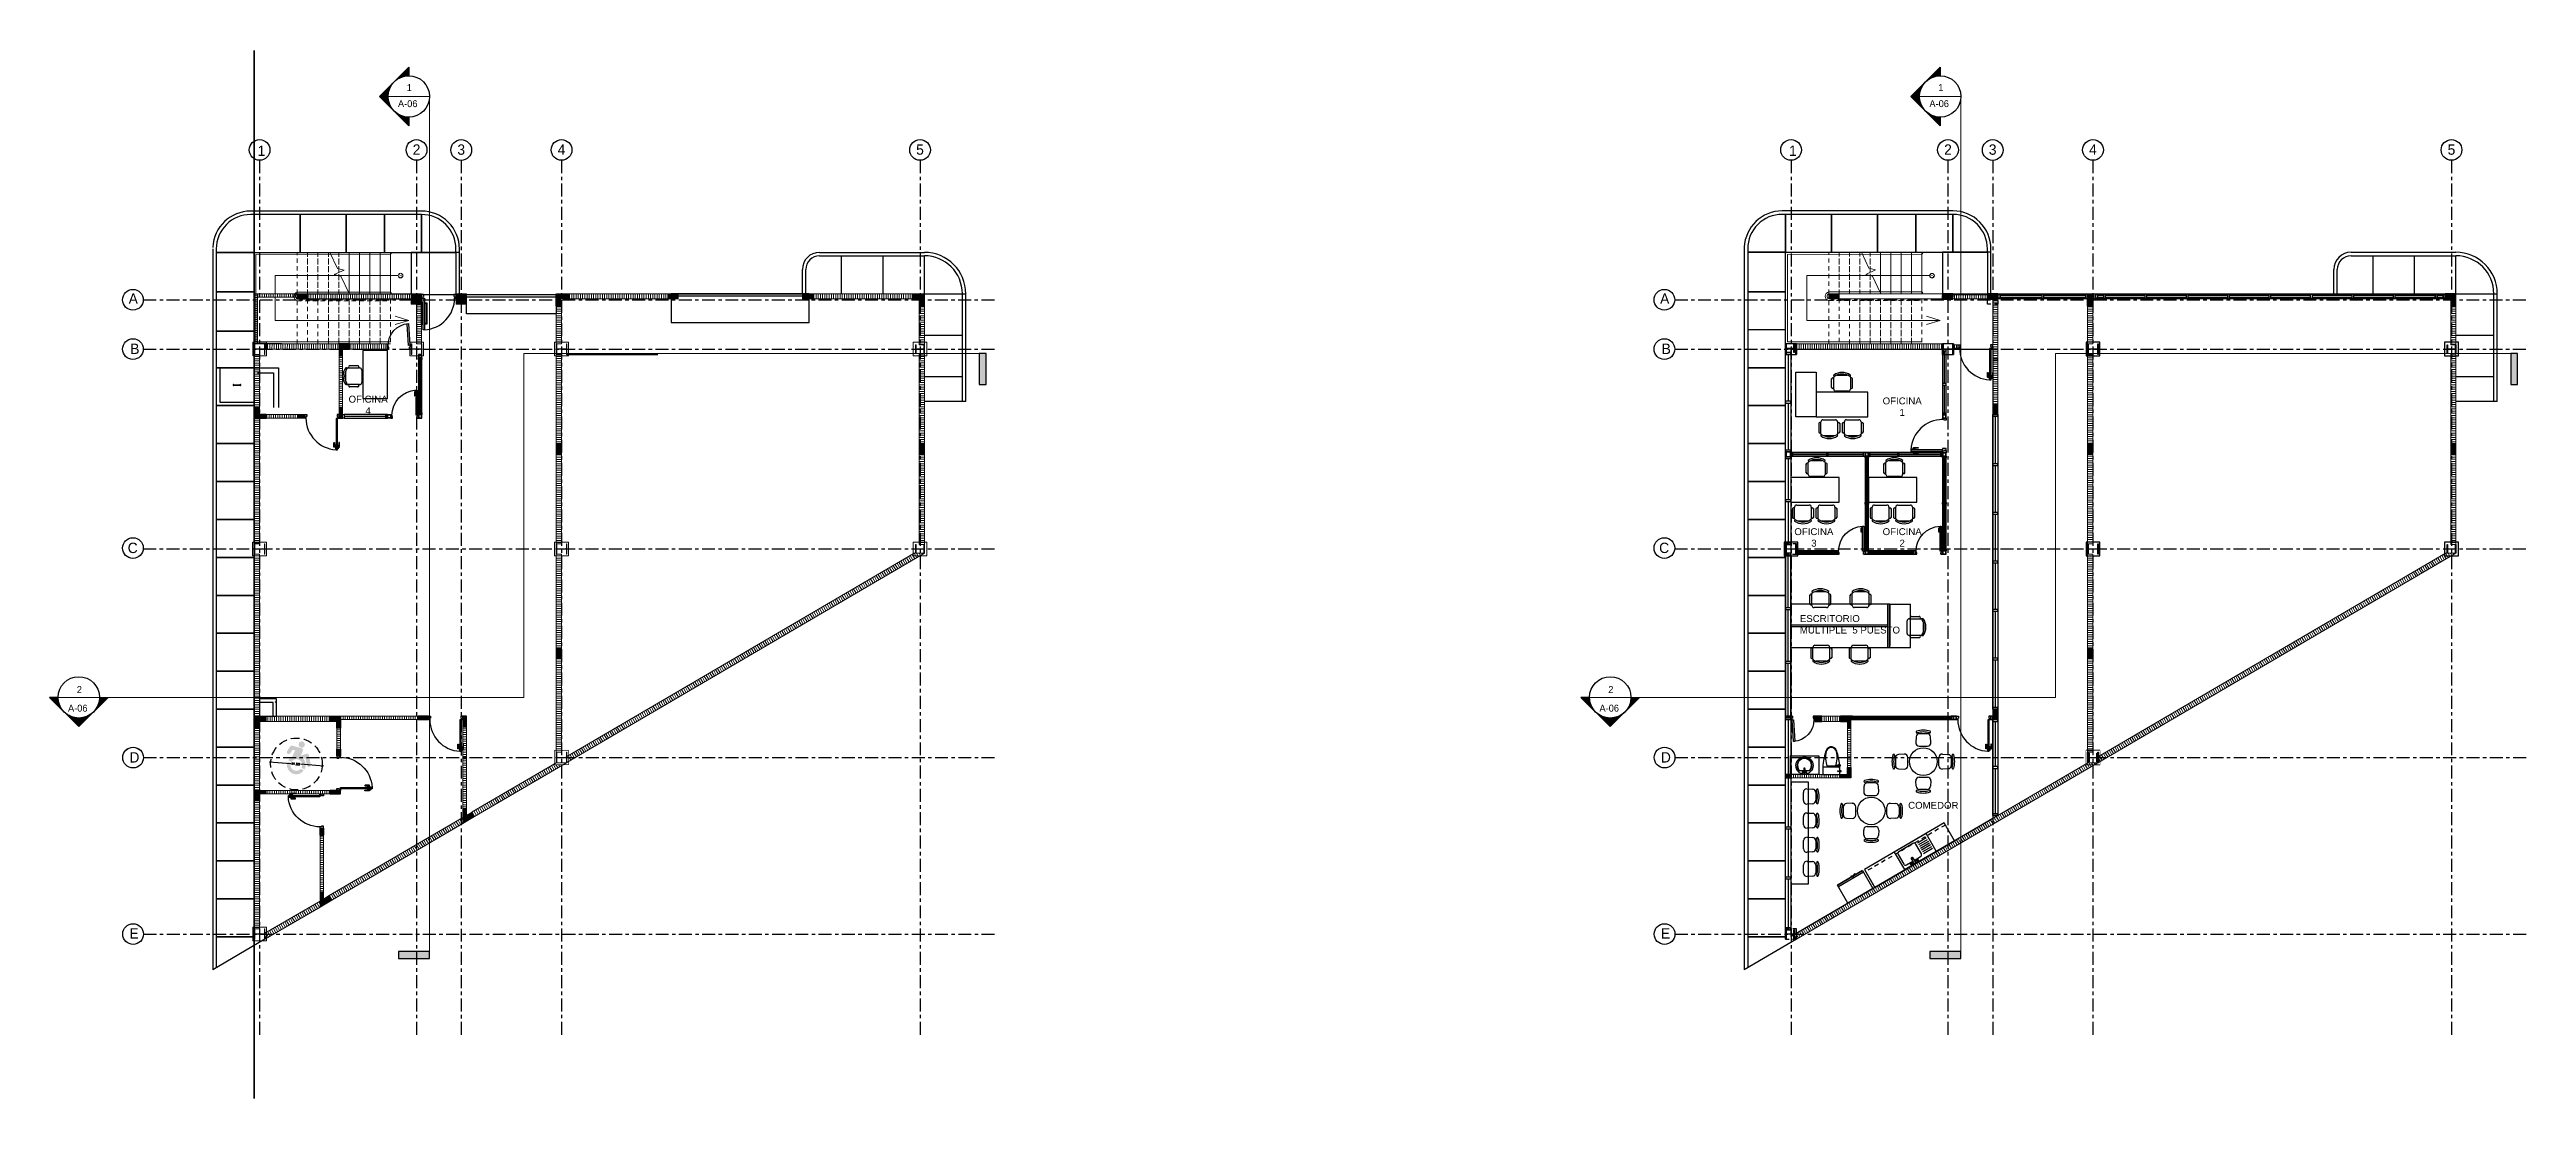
# Model space of a CAD drawing. Header units: metres. Extents: x -59490.8 to -59419, y 29869.1 to 29899.5.
import ezdxf

# ---------------------------------------------------------------- set-up
doc = ezdxf.new("R2010")
doc.units = ezdxf.units.M
doc.set_wipeout_variables(frame=1)
for name, pattern in [('CENTER', [2, 1.25, -0.25, 0.25, -0.25]), ('DASHED2', [0.375, 0.25, -0.125]), ('HIDDEN', [0.375, 0.25, -0.125]), ('HIDDEN2', [0.1875, 0.125, -0.0625]), ('OCULTA2', [0.3, 0.2, -0.1])]:
    doc.linetypes.add(name, pattern=pattern)
for name, color, linetype in [('AR-ACERA', 30, 'Continuous'), ('AR-DISCAPACITADO', 140, 'Continuous'), ('AR-ESCALERA', 94, 'Continuous'), ('AR-MOBILIARIO', 252, 'Continuous'), ('AR-SECCIONES CORTES', 137, 'Continuous'), ('AR-TINA LAVAR', 7, 'Continuous'), ('AR-VENTANA Y PUERTA', 143, 'Continuous'), ('ES-COLUMNA', 237, 'Continuous'), ('ES-TECHO', 154, 'Continuous'), ('LC-EJE', 105, 'Continuous')]:
    doc.layers.add(name, color=color, linetype=linetype)
doc.layers.add('AR-MURO', color=40, linetype='Continuous', lineweight=0)
doc.layers.add('ES-PLANTA', color=7, linetype='Continuous', lineweight=0)
doc.styles.add('Arial_1', font='arial.ttf', dxfattribs={"height": 0.385})
doc.styles.add('DynamicDimensions', font='arial.ttf')
doc.styles.add('texto', font='romans.shx')
doc.dimstyles.new('DIM 25', dxfattribs={"dimtxt": 0.063, "dimasz": 0.054, "dimexe": 0.04, "dimexo": 0.05, "dimgap": 0.02, "dimtad": 1, "dimzin": 1, "dimdsep": 46, "dimtxsty": 'texto', "dimblk": 'ARCHTICK', "dimcen": 0.05, "dimdle": 0.04, "dimclrd": 256, "dimclre": 256, "dimclrt": 256, "dimadec": 0, "dimazin": 0, "dimtfac": 1, "dimtmove": 2, "dimatfit": 3, "dimldrblk": 'OPEN90', "dimfxl": 0.04, "dimlwd": -1, "dimarcsym": 0})

msp = doc.modelspace()

# ---------------------------------------------------------------- texts
at = {"char_height": 0.2, "attachment_point": 1, "style": 'DynamicDimensions'}
for s, width, insert in [('\\pxqc;OFICINA 4 ', 0.6878, (-59481.93, 29889.473)), ('\\pxqc;OFICINA 1 ', 0.6878, (-59437.454, 29889.423)), ('\\pxqc;OFICINA 3 ', 0.6878, (-59440.014, 29885.632)), ('\\pxqc;OFICINA 2 ', 0.6878, (-59437.454, 29885.632)), ('ESCRITORIO MÚLTIPLE  5 PUESTO  ', 2.99776, (-59440.076, 29883.113)), ('COMEDOR ', 1.04935, (-59436.937, 29877.699))]:
    msp.add_mtext_dynamic_manual_height_columns(s, width=width, gutter_width=1, heights=[0], dxfattribs=dict(at, insert=insert))
at = {"layer": 'AR-ESCALERA', "lineweight": 0, "char_height": 0.12, "width": 0.4657, "attachment_point": 1, "style": 'Arial_1'}
for insert in [(-59480.881, 29893.019), (-59436.481, 29893.017)]:
    msp.add_mtext('\\pxsm1,qc;S', dxfattribs=dict(at, insert=insert))
at = {"layer": 'AR-SECCIONES CORTES', "lineweight": 0, "char_height": 0.2, "style": 'Arial_1'}
for s, insert, width, attachment_point in [('{\\fCentury Gothic|b0|i0|c0|p34;A-06}', (-59480.72, 29898.04), 0.8097, 1), ('{\\fCentury Gothic|b0|i0|c0|p34;1}', (-59480.465, 29898.507), 0.1924, 1), ('{\\fCentury Gothic|b0|i0|c0|p34;A-06}', (-59436.32, 29898.04), 0.8097, 1), ('{\\fCentury Gothic|b0|i0|c0|p34;1}', (-59436.065, 29898.507), 0.1924, 1), ('{\\fCentury Gothic|b0|i0|c0|p34;2}', (-59490.031, 29880.855), 0.1924, 7), ('{\\fCentury Gothic|b0|i0|c0|p34;2}', (-59445.631, 29880.855), 0.1924, 7), ('{\\fCentury Gothic|b0|i0|c0|p34;A-06}', (-59490.286, 29880.312), 0.8097, 7), ('{\\fCentury Gothic|b0|i0|c0|p34;A-06}', (-59445.886, 29880.312), 0.8097, 7)]:
    msp.add_mtext(s, dxfattribs=dict(at, insert=insert, width=width, attachment_point=attachment_point))
at = {"layer": 'LC-EJE', "lineweight": 0, "char_height": 0.3, "attachment_point": 1, "style": 'Arial_1'}
for s, insert, width in [('{\\fCentury Gothic|b0|i0|c0|p34;1}', (-59484.789, 29896.725), 0.1924), ('{\\fCentury Gothic|b0|i0|c0|p34;2}', (-59480.293, 29896.76), 0.1924), ('{\\fCentury Gothic|b0|i0|c0|p34;3}', (-59478.998, 29896.759), 0.1924), ('{\\fCentury Gothic|b0|i0|c0|p34;4}', (-59476.09, 29896.76), 0.29765), ('{\\fCentury Gothic|b0|i0|c0|p34;5}', (-59465.697, 29896.76), 0.29765), ('{\\fCentury Gothic|b0|i0|c0|p34;1}', (-59440.389, 29896.725), 0.1924), ('{\\fCentury Gothic|b0|i0|c0|p34;2}', (-59435.893, 29896.76), 0.1924), ('{\\fCentury Gothic|b0|i0|c0|p34;3}', (-59434.598, 29896.759), 0.1924), ('{\\fCentury Gothic|b0|i0|c0|p34;4}', (-59431.69, 29896.76), 0.29765), ('{\\fCentury Gothic|b0|i0|c0|p34;5}', (-59421.296, 29896.76), 0.29765), ('{\\fCentury Gothic|b0|i0|c0|p34;A}', (-59488.528, 29892.44), 0.1924), ('{\\fCentury Gothic|b0|i0|c0|p34;A}', (-59444.128, 29892.44), 0.1924), ('{\\fCentury Gothic|b0|i0|c0|p34;B}', (-59488.483, 29890.983), 0.1924), ('{\\fCentury Gothic|b0|i0|c0|p34;B}', (-59444.083, 29890.983), 0.1924), ('{\\fCentury Gothic|b0|i0|c0|p34;C}', (-59488.556, 29885.212), 0.1924), ('{\\fCentury Gothic|b0|i0|c0|p34;C}', (-59444.156, 29885.212), 0.1924), ('{\\fCentury Gothic|b0|i0|c0|p34;D}', (-59488.506, 29879.139), 0.46427), ('{\\fCentury Gothic|b0|i0|c0|p34;D}', (-59444.106, 29879.139), 0.46427), ('{\\fCentury Gothic|b0|i0|c0|p34;E}', (-59488.506, 29874.034), 0.46427), ('{\\fCentury Gothic|b0|i0|c0|p34;E}', (-59444.106, 29874.034), 0.46427)]:
    msp.add_mtext(s, dxfattribs=dict(at, insert=insert, width=width))

# ---------------------------------------------------------------- blocks, each defined once
blk = doc.blocks.new('C1')
at = {"transparency": 33554687}
h = blk.add_hatch(color=256, dxfattribs=at)
h.dxf.hatch_style = 1
h.paths.add_polyline_path([(1417.586, 300.621), (1417.486, 300.621), (1417.486, 300.321), (1417.586, 300.321)])
blk.add_lwpolyline([(1417.586, 300.621), (1417.486, 300.621), (1417.486, 300.321), (1417.586, 300.321)], close=True)
blk = doc.blocks.new('Sección - M_Extremo final de sección - Rellenado-28045-Nivel 1')
blk.add_hatch(color=256).paths.add_polyline_path([(0, 0.009), (0, 0), (-0.002, 0), (-0.002, 0.009)], flags=0)
for p, q in [((0, 0.009), (-0.002, 0.009)), ((-0.002, 0.009), (-0.002, 0)), ((0, 0), (0, 0.009)), ((-0.002, 0), (0, 0))]:
    blk.add_line(p, q)
blk = doc.blocks.new('Sección - M_Extremo inicial de sección - Rellenado-1049-Nivel 1')
h = blk.add_hatch(color=256)
edge = h.paths.add_edge_path(flags=0)
edge.add_line((-0.006, 0.00849), (-0.006, 0.006))
edge.add_arc((-0.006, 0), 0.006, 90, 135)
edge.add_line((-0.01024, 0.00424), (-0.006, 0.00849))
h = blk.add_hatch(color=256)
edge = h.paths.add_edge_path(flags=0)
edge.add_line((-0.006, 0.00849), (-0.00176, 0.00424))
edge.add_arc((-0.006, 0), 0.006, 45, 90)
edge.add_line((-0.006, 0.006), (-0.006, 0.00849))
h = blk.add_hatch(color=256)
edge = h.paths.add_edge_path(flags=0)
edge.add_line((-0.01449, 0), (-0.01024, 0.00424))
edge.add_arc((-0.006, 0), 0.006, 135, 180)
edge.add_line((-0.012, 0), (-0.01449, 0))
h = blk.add_hatch(color=256)
edge = h.paths.add_edge_path(flags=0)
edge.add_line((0.00249, 0), (0, 0))
edge.add_arc((-0.006, 0), 0.006, 360, 405)
edge.add_line((-0.00176, 0.00424), (0.00249, 0))
for p, q in [((-0.006, 0.00849), (-0.01449, 0)), ((-0.006, 0.00849), (-0.01024, 0.00424)), ((-0.006, 0.00849), (0.00249, 0)), ((-0.006, 0.006), (-0.006, 0.00849)), ((-0.006, 0.00849), (-0.006, 0.006)), ((-0.00176, 0.00424), (-0.006, 0.00849)), ((-0.01024, 0.00424), (-0.01449, 0)), ((-0.01449, 0), (-0.012, 0)), ((0.00249, 0), (-0.00176, 0.00424)), ((0, 0), (0.00249, 0)), ((-0.012, 0), (-0.01449, 0)), ((0, 0), (0.00249, 0))]:
    blk.add_line(p, q)
for start, end in [(360, 180), (135, 180), (180, 360), (90, 135), (45, 90), (360, 45)]:
    blk.add_arc((-0.006, 0), 0.006, start, end)
blk = doc.blocks.new('PUERTA 1')
at = {"layer": 'AR-VENTANA Y PUERTA', "color": 0}
for p, q in [((676477.524, 1005629.485), (676477.584, 1005629.485)), ((676477.541, 1005629.385), (676477.584, 1005629.385))]:
    blk.add_line(p, q, dxfattribs=at)
at = {"layer": 'AR-VENTANA Y PUERTA'}
for points in [[(676476.584, 1005629.385), (676476.584, 1005629.485), (676476.644, 1005629.485), (676476.644, 1005629.43), (676476.624, 1005629.43), (676476.624, 1005629.385)], [(676477.496, 1005629.378), (676477.496, 1005628.468), (676477.536, 1005628.468), (676477.536, 1005629.378)], [(676477.584, 1005629.385), (676477.584, 1005629.485), (676477.524, 1005629.485), (676477.524, 1005629.43), (676477.544, 1005629.43), (676477.544, 1005629.385)]]:
    blk.add_lwpolyline(points, close=True, dxfattribs=at)
for points in [[(676477.479, 1005628.538), (676477.444, 1005628.538, -0.414214), (676477.434, 1005628.548), (676477.434, 1005628.668, -0.414214), (676477.444, 1005628.678), (676477.444, 1005628.678, -0.414214), (676477.454, 1005628.668), (676477.454, 1005628.568, 0.414214), (676477.464, 1005628.558), (676477.479, 1005628.558)], [(676477.553, 1005628.538), (676477.588, 1005628.538, 0.414214), (676477.598, 1005628.548), (676477.598, 1005628.668, 0.414214), (676477.588, 1005628.678), (676477.588, 1005628.678, 0.414214), (676477.578, 1005628.668), (676477.578, 1005628.568, -0.414214), (676477.568, 1005628.558), (676477.553, 1005628.558)]]:
    blk.add_lwpolyline(points, format="xyb", dxfattribs=at)
for points in [[(676477.496, 1005628.602), (676477.479, 1005628.602), (676477.479, 1005628.494), (676477.496, 1005628.494)], [(676477.536, 1005628.602), (676477.553, 1005628.602), (676477.553, 1005628.494), (676477.536, 1005628.494)]]:
    blk.add_lwpolyline(points, dxfattribs=at)
blk.add_circle((676477.541, 1005629.38), 0.005, dxfattribs=at)
at = {"layer": 'AR-VENTANA Y PUERTA', "ltscale": 0.1}
blk.add_arc((676477.542, 1005629.385), 0.919, 180, 267.11981, dxfattribs=at)
blk = doc.blocks.new('_ArchTick')
at = {"color": 0, "const_width": 0.15}
blk.add_lwpolyline([(-0.5, -0.5), (0.5, 0.5)], dxfattribs=at)
blk = doc.blocks.new('*D70')
at = {"layer": 'AR-DISCAPACITADO', "transparency": 16777216}
for p, q in [((-59484.451, 29878.86), (-59483.831, 29878.81)), ((-59482.876, 29878.733), (-59483.543, 29878.787))]:
    blk.add_line(p, q, dxfattribs=at)
at = {"layer": 'Defpoints', "color": 0, "transparency": 16777216}
for p in [(-59484.411, 29878.856), (-59482.916, 29878.736)]:
    blk.add_point(p, dxfattribs=at)
at = {"layer": 'AR-DISCAPACITADO', "transparency": 16777216, "xscale": 0.05400000000000001, "yscale": 0.05400000000000001, "zscale": 0.05400000000000001}
for p, rotation in [((-59484.411, 29878.856), 175.4049100110047), ((-59482.916, 29878.736), 355.4049100110047)]:
    blk.add_blockref('_ArchTick', p, dxfattribs=dict(at, rotation=rotation))
at = {"layer": 'AR-DISCAPACITADO', "transparency": 16777216, "insert": (-59483.687, 29878.798), "char_height": 0.063, "attachment_point": 5, "rotation": 355.40491, "style": 'texto'}
blk.add_mtext('∅1.50', dxfattribs=at)
blk = doc.blocks.new('_Open90')
at = {"color": 0, "linetype": 'ByBlock', "lineweight": -2}
for p, q in [((0, 0), (-1, 0)), ((-0.5, 0.5), (0, 0)), ((0, 0), (-0.5, -0.5))]:
    blk.add_line(p, q, dxfattribs=at)
blk = doc.blocks.new('PUERTA 2')
at = {"layer": 'AR-VENTANA Y PUERTA', "color": 0}
for p, q in [((676408.634, 1005648.909), (676408.574, 1005648.909)), ((676408.617, 1005648.809), (676408.574, 1005648.809))]:
    blk.add_line(p, q, dxfattribs=at)
at = {"layer": 'AR-VENTANA Y PUERTA'}
for points in [[(676408.622, 1005648.67), (676408.559, 1005648.67), (676408.559, 1005648.047), (676408.622, 1005648.047)], [(676408.622, 1005648.65), (676408.579, 1005648.65), (676408.579, 1005648.067), (676408.622, 1005648.067)], [(676408.662, 1005648.67), (676408.724, 1005648.67), (676408.724, 1005648.047), (676408.662, 1005648.047)], [(676408.662, 1005648.65), (676408.704, 1005648.65), (676408.704, 1005648.067), (676408.662, 1005648.067)]]:
    blk.add_lwpolyline(points, dxfattribs=at)
for points in [[(676408.574, 1005648.809), (676408.574, 1005648.909), (676408.634, 1005648.909), (676408.634, 1005648.854), (676408.614, 1005648.854), (676408.614, 1005648.809)], [(676408.662, 1005648.801), (676408.662, 1005647.891), (676408.622, 1005647.891), (676408.622, 1005648.801)], [(676409.574, 1005648.809), (676409.574, 1005648.909), (676409.514, 1005648.909), (676409.514, 1005648.854), (676409.534, 1005648.854), (676409.534, 1005648.809)]]:
    blk.add_lwpolyline(points, close=True, dxfattribs=at)
blk.add_circle((676408.617, 1005648.804), 0.005, dxfattribs=at)
at = {"layer": 'AR-VENTANA Y PUERTA', "ltscale": 0.1}
blk.add_arc((676408.615, 1005648.809), 0.919, 272.88019, 0, dxfattribs=at)
blk = doc.blocks.new('puerta2')
at = {"layer": 'AR-VENTANA Y PUERTA', "color": 0}
for p, q in [((-0.534, 0.04), (-0.534, -0.06)), ((0.166, 0.04), (0.166, -0.06))]:
    blk.add_line(p, q, dxfattribs=at)
at = {"layer": 'AR-VENTANA Y PUERTA'}
blk.add_line((-0.484, -0.06), (-0.534, -0.06), dxfattribs=at)
for points in [[(-0.534, 0.04), (-0.534, -0.06), (-0.484, -0.06), (-0.484, -0.005), (-0.504, -0.005), (-0.504, 0.04)], [(-0.457, 0.045), (-0.417, 0.674), (-0.457, 0.676), (-0.497, 0.048)], [(0.166, 0.04), (0.166, -0.06), (0.116, -0.06), (0.116, -0.005), (0.136, -0.005), (0.136, 0.04)]]:
    blk.add_lwpolyline(points, close=True, dxfattribs=at)
blk.add_circle((-0.501, 0.044), 0.0053, dxfattribs=at)
blk.add_arc((-0.503, 0.04), 0.639, 359.99997, 85.84849, dxfattribs=at)
blk = doc.blocks.new('*U68')
blk.add_lwpolyline([(0.03, 0.05), (-0.03, 0.05), (-0.03, -0.05), (0.03, -0.05)], close=True)
blk = doc.blocks.new('*U69')
at = {"layer": 'AR-VENTANA Y PUERTA', "color": 0, "linetype": 'ByBlock', "lineweight": -2, "transparency": 16777216}
for p in [(0, 0), (1.2, 0), (2.4, 0), (3.6, 0), (4.8, 0), (6, 0), (7.2, 0), (8.4, 0)]:
    blk.add_blockref('*U68', p, dxfattribs=at)
blk = doc.blocks.new('CUARTO ELECTRICO')
for p, q in [((0.4, 0.505), (0.6, 0.505)), ((0.4, 0.495), (0.6, 0.495)), ((0.5, 0), (0.5, 0))]:
    blk.add_line(p, q)
for points in [[(0, 0), (1, 0), (1, 1), (0, 1)], [(0.4, 0.505), (0.6, 0.505), (0.6, 0.495), (0.4, 0.495)]]:
    blk.add_lwpolyline(points, close=True)
for centre, start, end in [((0.4, 0.5), 24.05992, 335.94008), ((0.6, 0.5), 204.05992, 155.94008)]:
    blk.add_arc(centre, 0.0123, start, end)
blk = doc.blocks.new('toilet-7')
at = {"layer": 'AR-MOBILIARIO', "linetype": 'ByBlock'}
for p, q in [((-0.246, -0.087), (-0.246, -0.107)), ((-0.246, -0.087), (-0.226, -0.087)), ((-0.246, -0.107), (-0.226, -0.107)), ((-0.121, -0.237), (-0.228, -0.237)), ((-0.228, -0.237), (-0.228, -0.26)), ((-0.176, -0.26), (-0.228, -0.26)), ((-0.226, -0.085), (-0.226, -0.11)), ((-0.226, -0.085), (-0.216, -0.085)), ((-0.226, -0.11), (-0.215, -0.11)), ((0.21, -0.02), (-0.21, -0.02)), ((0.199, -0.212), (-0.199, -0.212)), ((-0.18, -0.237), (-0.18, -0.212)), ((-0.176, -0.26), (-0.138, -0.245)), ((-0.138, -0.245), (-0.138, -0.237)), ((-0.121, -0.237), (-0.121, -0.212)), ((-0.102, -0.221), (0.102, -0.221)), ((0.199, -0.212), (0.21, -0.164)), ((0.215, -0.068), (0.21, -0.02)), ((0.21, -0.164), (0.215, -0.117)), ((0.215, -0.117), (0.215, -0.068))]:
    blk.add_line(p, q, dxfattribs=at)
blk.add_circle((-0.17, -0.097), 0.0125, dxfattribs=at)
for centre, radius, start, end in [((0.224, -0.092), 0.44, 170.53768, 187.73995), ((1.517, -0.087), 1.732, 181.22237, 184.98223), ((0.224, -0.092), 0.44, 187.73995, 195.82198), ((1.517, -0.087), 1.732, 185.73228, 197.24774), ((0.426, -0.441), 0.572, 157.37374, 194.77857), ((0.012, -0.554), 0.155, 197.24774, 249.54761), ((0.022, -0.548), 0.155, 194.77857, 226.85426), ((-0.012, -0.554), 0.155, 290.45239, 342.75226), ((-0.022, -0.548), 0.155, 313.14574, 345.22143), ((-0.426, -0.441), 0.572, 345.22143, 22.62626), ((-1.517, -0.087), 1.732, 342.75226, 358.77763), ((0, -0.571), 0.122, 226.85426, 313.14574), ((0, -0.585), 0.122, 249.54761, 290.45239)]:
    blk.add_arc(centre, radius, start, end, dxfattribs=at)
blk = doc.blocks.new('LAVAMANO')
at = {"layer": 'AR-MOBILIARIO'}
for p, q in [((0, 0), (0.838, 0)), ((0, 0), (0, -0.538)), ((0.838, 0), (0.838, -0.538)), ((0.838, -0.538), (0, -0.538)), ((0.568, -0.44), (0.271, -0.44)), ((0.399, -0.377), (0.399, -0.474)), ((0.438, -0.474), (0.438, -0.377))]:
    blk.add_line(p, q, dxfattribs=at)
for centre, radius in [((0.419, -0.282), 0.25), ((0.375, -0.474), 0.0188), ((0.375, -0.474), 0.0137), ((0.462, -0.474), 0.0188), ((0.462, -0.474), 0.0137)]:
    blk.add_circle(centre, radius, dxfattribs=at)
for centre, radius, start, end in [((0.419, -0.282), 0.217, 313.19231, 226.80769), ((0.419, -0.282), 0.203, 308.87286, 231.12714), ((0.419, -0.377), 0.0197, 90, 180), ((0.419, -0.474), 0.0197, 180, 270), ((0.419, -0.377), 0.0197, 0, 90), ((0.419, -0.474), 0.0197, 270, 0)]:
    blk.add_arc(centre, radius, start, end, dxfattribs=at)
blk = doc.blocks.new('OFICINA')
at = {"layer": 'AR-MOBILIARIO'}
for p, q in [((2.091, -0.581), (0.591, -0.581)), ((0.591, -0.581), (0.591, -0.581)), ((0.591, -0.581), (0.591, -1.294)), ((1.037, -0.446), (1.037, -0.189)), ((1.097, -0.489), (1.097, -0.146)), ((1.521, -0.55), (1.158, -0.55)), ((1.189, -0.085), (1.49, -0.085)), ((1.582, -0.146), (1.582, -0.489)), ((1.643, -0.446), (1.643, -0.189)), ((2.091, -1.294), (2.091, -0.581)), ((0.591, -1.294), (2.091, -1.294)), ((0.591, -1.294), (0.591, -1.294)), ((0.591, -1.294), (0.591, -1.294)), ((0.591, -1.294), (0.591, -1.294)), ((0.591, -1.294), (0.591, -1.294)), ((0.591, -1.294), (0.591, -1.294)), ((0.787, -1.378), (1.15, -1.378)), ((1.468, -1.378), (1.831, -1.378)), ((0.665, -1.482), (0.665, -1.739)), ((0.726, -1.782), (0.726, -1.439)), ((1.119, -1.843), (0.818, -1.843)), ((1.211, -1.439), (1.211, -1.782)), ((1.271, -1.482), (1.271, -1.739)), ((1.346, -1.482), (1.346, -1.739)), ((1.407, -1.782), (1.407, -1.439)), ((1.8, -1.843), (1.499, -1.843)), ((1.892, -1.439), (1.892, -1.782)), ((1.952, -1.482), (1.952, -1.739))]:
    blk.add_line(p, q, dxfattribs=at)
blk.add_lwpolyline([(0, 0), (0.591, 0), (0.591, -1.294), (0, -1.294)], close=True, dxfattribs=at)
for centre, radius, start, end in [((1.067, -0.198), 0.0315, 343.7398, 196.2602), ((1.067, -0.438), 0.0315, 163.7398, 16.2602), ((1.115, -0.099), 0.0221, 143.30994, 302.02741), ((1.34, -0.408), 0.404, 53.1301, 126.8699), ((1.158, -0.146), 0.0606, 152.41556, 180), ((1.158, -0.489), 0.0606, 180, 270), ((1.34, -0.452), 0.397, 57.57575, 122.42425), ((1.521, -0.489), 0.0606, 270, 0), ((1.564, -0.099), 0.0221, 237.97259, 36.69006), ((1.521, -0.146), 0.0606, 0, 27.58444), ((1.613, -0.198), 0.0315, 343.7398, 196.2602), ((1.613, -0.438), 0.0315, 163.7398, 16.2602), ((0.787, -1.439), 0.0606, 90, 180), ((1.15, -1.439), 0.0606, 0, 90), ((1.468, -1.439), 0.0606, 90, 180), ((1.831, -1.439), 0.0606, 0, 90), ((0.695, -1.491), 0.0315, 343.7398, 196.2602), ((0.695, -1.73), 0.0315, 163.7398, 16.2602), ((0.744, -1.83), 0.0221, 57.97259, 216.69006), ((0.787, -1.782), 0.0606, 180, 207.58444), ((0.968, -1.52), 0.404, 233.1301, 306.8699), ((0.968, -1.476), 0.397, 237.57575, 302.42425), ((1.193, -1.83), 0.0221, 323.30994, 122.02741), ((1.15, -1.782), 0.0606, 332.41556, 0), ((1.241, -1.491), 0.0315, 343.7398, 196.2602), ((1.241, -1.73), 0.0315, 163.7398, 16.2602), ((1.376, -1.491), 0.0315, 343.7398, 196.2602), ((1.376, -1.73), 0.0315, 163.7398, 16.2602), ((1.425, -1.83), 0.0221, 57.97259, 216.69006), ((1.468, -1.782), 0.0606, 180, 207.58444), ((1.65, -1.52), 0.404, 233.1301, 306.8699), ((1.65, -1.476), 0.397, 237.57575, 302.42425), ((1.874, -1.83), 0.0221, 323.30994, 122.02741), ((1.831, -1.782), 0.0606, 332.41556, 0), ((1.922, -1.491), 0.0315, 343.7398, 196.2602), ((1.922, -1.73), 0.0315, 163.7398, 16.2602)]:
    blk.add_arc(centre, radius, start, end, dxfattribs=at)
blk = doc.blocks.new('OFICINA 2')
at = {"layer": 'AR-MOBILIARIO'}
for p, q in [((-0.184, -2.259), (-0.184, -2.002)), ((-0.123, -2.302), (-0.123, -1.959)), ((-0.031, -1.898), (0.27, -1.898)), ((0.362, -1.959), (0.362, -2.302)), ((0.423, -2.259), (0.423, -2.002)), ((0.982, -2.259), (0.982, -2.002)), ((1.043, -2.302), (1.043, -1.959)), ((1.135, -1.898), (1.436, -1.898)), ((1.528, -1.959), (1.528, -2.302)), ((1.589, -2.259), (1.589, -2.002)), ((2.08, -2.264), (-0.73, -2.264)), ((-0.73, -2.864), (-0.73, -2.264)), ((0.301, -2.363), (-0.062, -2.363)), ((0, -2.864), (2.08, -2.864)), ((1.467, -2.363), (1.104, -2.363)), ((2.08, -2.864), (2.08, -2.264)), ((2.08, -3.464), (2.08, -2.264)), ((2.136, -2.264), (2.136, -3.464)), ((2.136, -2.264), (2.736, -2.264)), ((2.637, -3.111), (2.637, -2.748)), ((2.697, -2.687), (3.041, -2.687)), ((2.736, -3.52), (2.736, -2.264)), ((2.74, -2.626), (2.998, -2.626)), ((3.101, -2.779), (3.101, -3.079)), ((-0.73, -3.52), (-0.73, -2.92)), ((-0.73, -3.52), (2.08, -3.52)), ((-0.158, -3.561), (-0.158, -3.818)), ((-0.096, -3.861), (-0.096, -3.518)), ((-0.036, -3.457), (0.328, -3.457)), ((2.08, -2.92), (0, -2.92)), ((0.388, -3.518), (0.388, -3.861)), ((0.449, -3.561), (0.449, -3.818)), ((0.955, -3.561), (0.955, -3.818)), ((1.016, -3.861), (1.016, -3.518)), ((1.077, -3.457), (1.44, -3.457)), ((1.501, -3.518), (1.501, -3.861)), ((1.562, -3.561), (1.562, -3.818)), ((2.08, -3.52), (2.08, -2.92)), ((2.136, -3.52), (2.736, -3.52)), ((3.041, -3.172), (2.697, -3.172)), ((2.74, -3.233), (2.998, -3.233)), ((0.296, -3.922), (-0.004, -3.922)), ((1.409, -3.922), (1.108, -3.922))]:
    blk.add_line(p, q, dxfattribs=at)
for points in [[(-0.73, -2.864), (2.08, -2.864), (2.08, -2.92), (-0.73, -2.92)], [(2.08, -2.264), (2.08, -3.52), (2.136, -3.52), (2.136, -2.264)]]:
    blk.add_lwpolyline(points, close=True, dxfattribs=at)
for centre, radius, start, end in [((-0.153, -2.011), 0.0315, 343.7398, 196.2602), ((-0.105, -1.911), 0.0221, 143.30994, 302.02741), ((0.119, -2.221), 0.404, 53.1301, 126.8699), ((-0.062, -1.959), 0.0606, 152.41556, 180), ((0.119, -2.265), 0.397, 57.57575, 122.42425), ((0.344, -1.911), 0.0221, 237.97259, 36.69006), ((0.301, -1.959), 0.0606, 0, 27.58444), ((0.393, -2.011), 0.0315, 343.7398, 196.2602), ((1.013, -2.011), 0.0315, 343.7398, 196.2602), ((1.061, -1.911), 0.0221, 143.30994, 302.02741), ((1.285, -2.221), 0.404, 53.1301, 126.8699), ((1.104, -1.959), 0.0606, 152.41556, 180), ((1.285, -2.265), 0.397, 57.57575, 122.42425), ((1.51, -1.911), 0.0221, 237.97259, 36.69006), ((1.467, -1.959), 0.0606, 0, 27.58444), ((1.559, -2.011), 0.0315, 343.7398, 196.2602), ((-0.153, -2.25), 0.0315, 163.7398, 16.2602), ((-0.062, -2.302), 0.0606, 180, 270), ((0.301, -2.302), 0.0606, 270, 0), ((0.393, -2.25), 0.0315, 163.7398, 16.2602), ((1.013, -2.25), 0.0315, 163.7398, 16.2602), ((1.104, -2.302), 0.0606, 180, 270), ((1.467, -2.302), 0.0606, 270, 0), ((1.559, -2.25), 0.0315, 163.7398, 16.2602), ((2.697, -2.748), 0.0606, 90, 180), ((2.749, -2.657), 0.0315, 73.7398, 286.2602), ((2.989, -2.657), 0.0315, 253.7398, 106.2602), ((3.041, -2.748), 0.0606, 62.41556, 90), ((3.088, -2.705), 0.0221, 53.30994, 212.02741), ((2.734, -2.929), 0.397, 327.57575, 32.42425), ((2.778, -2.929), 0.404, 323.1301, 36.8699), ((-0.127, -3.57), 0.0315, 343.7398, 196.2602), ((-0.036, -3.518), 0.0606, 90, 180), ((0.328, -3.518), 0.0606, 0, 90), ((0.419, -3.57), 0.0315, 343.7398, 196.2602), ((0.985, -3.57), 0.0315, 343.7398, 196.2602), ((1.077, -3.518), 0.0606, 90, 180), ((1.44, -3.518), 0.0606, 0, 90), ((1.531, -3.57), 0.0315, 343.7398, 196.2602), ((2.697, -3.111), 0.0606, 180, 270), ((2.749, -3.203), 0.0315, 73.7398, 286.2602), ((2.989, -3.203), 0.0315, 253.7398, 106.2602), ((3.041, -3.111), 0.0606, 270, 297.58444), ((3.088, -3.154), 0.0221, 147.97259, 306.69006), ((-0.127, -3.809), 0.0315, 163.7398, 16.2602), ((-0.079, -3.908), 0.0221, 57.97259, 216.69006), ((-0.036, -3.861), 0.0606, 180, 207.58444), ((0.146, -3.599), 0.404, 233.1301, 306.8699), ((0.146, -3.555), 0.397, 237.57575, 302.42425), ((0.371, -3.908), 0.0221, 323.30994, 122.02741), ((0.328, -3.861), 0.0606, 332.41556, 0), ((0.419, -3.809), 0.0315, 163.7398, 16.2602), ((0.985, -3.809), 0.0315, 163.7398, 16.2602), ((1.034, -3.908), 0.0221, 57.97259, 216.69006), ((1.077, -3.861), 0.0606, 180, 207.58444), ((1.259, -3.599), 0.404, 233.1301, 306.8699), ((1.259, -3.555), 0.397, 237.57575, 302.42425), ((1.483, -3.908), 0.0221, 323.30994, 122.02741), ((1.44, -3.861), 0.0606, 332.41556, 0), ((1.531, -3.809), 0.0315, 163.7398, 16.2602)]:
    blk.add_arc(centre, radius, start, end, dxfattribs=at)
blk = doc.blocks.new('silla')
at = {"color": 0, "linetype": 'ByBlock'}
for p, q in [((-0.338, 0.106), (-0.33, 0.266)), ((0, 0), (-0.239, 0)), ((-0.23, 0.36), (-0.009, 0.36)), ((0.091, 0.266), (0.1, 0.106))]:
    blk.add_line(p, q, dxfattribs=at)
for centre, radius, start, end in [((-0.239, 0.1), 0.1, 176.82017, 270), ((-0.306, 0.407), 0.025, 107.3656, 287.3656), ((-0.23, 0.26), 0.1, 90, 176.82017), ((-0.119, -0.19), 0.65, 72.6344, 107.3656), ((-0.119, -0.19), 0.6, 72.6344, 107.3656), ((-0.009, 0.26), 0.1, 3.17983, 90), ((0, 0.1), 0.1, 270, 3.17983), ((0.067, 0.407), 0.025, 252.6344, 72.6344)]:
    blk.add_arc(centre, radius, start, end, dxfattribs=at)
blk = doc.blocks.new('*U80')
at = {"rotation": 180}
blk.add_blockref('silla', (-0.119, 0.23), dxfattribs=at)
blk = doc.blocks.new('*U81')
at = {"layer": 'AR-MOBILIARIO', "color": 0, "linetype": 'ByBlock', "lineweight": -2, "transparency": 16777216}
for p in [(0, 0), (0.7, 0), (1.4, 0), (2.1, 0)]:
    blk.add_blockref('*U80', p, dxfattribs=at)
blk = doc.blocks.new('MUEBLE COCINETA')
at = {"layer": 'AR-MOBILIARIO'}
for p, q in [((0, 0), (0.5, 0.001)), ((0, 0), (0.004, -2.964)), ((0.5, 0.001), (0.505, -2.963)), ((0.505, -2.963), (0.004, -2.964))]:
    blk.add_line(p, q, dxfattribs=at)
at = {"layer": 'AR-MOBILIARIO', "rotation": 90.09266915057432}
blk.add_blockref('*U81', (0.596, -2.525), dxfattribs=at)
blk = doc.blocks.new('table-13')
at = {"layer": 'AR-MOBILIARIO', "linetype": 'ByBlock'}
for p, q in [((-0.11, 0.81), (0.11, 0.81)), ((-0.81, -0.11), (-0.81, 0.11)), ((-0.716, 0.21), (-0.556, 0.219)), ((-0.45, 0.119), (-0.45, -0.119)), ((-0.219, 0.556), (-0.21, 0.716)), ((0.119, 0.45), (-0.119, 0.45)), ((0.21, 0.716), (0.219, 0.556)), ((0.45, 0.119), (0.45, -0.119)), ((0.716, 0.21), (0.556, 0.219)), ((0.81, -0.11), (0.81, 0.11)), ((-0.556, -0.219), (-0.716, -0.21)), ((-0.219, -0.556), (-0.21, -0.716)), ((0.119, -0.45), (-0.119, -0.45)), ((0.21, -0.716), (0.219, -0.556)), ((0.556, -0.219), (0.716, -0.21)), ((-0.11, -0.81), (0.11, -0.81))]:
    blk.add_line(p, q, dxfattribs=at)
blk.add_circle((0, 0), 0.4, dxfattribs=at)
for centre, radius, start, end in [((-0.187, 0.857), 0.025, 107.3656, 287.3656), ((-0.11, 0.71), 0.1, 90, 176.82017), ((0, 0.26), 0.65, 72.6344, 107.3656), ((0, 0.26), 0.6, 72.6344, 107.3656), ((0.11, 0.71), 0.1, 3.17983, 90), ((0.187, 0.857), 0.025, 252.6344, 72.6344), ((-0.26, 0), 0.65, 162.6344, 197.3656), ((-0.857, 0.187), 0.025, 342.6344, 162.6344), ((-0.26, 0), 0.6, 162.6344, 197.3656), ((-0.71, 0.11), 0.1, 93.17983, 180), ((-0.55, 0.119), 0.1, 0, 93.17983), ((-0.119, 0.55), 0.1, 176.82017, 270), ((0.119, 0.55), 0.1, 270, 3.17983), ((0.55, 0.119), 0.1, 86.82017, 180), ((0.71, 0.11), 0.1, 0, 86.82017), ((0.857, 0.187), 0.025, 17.3656, 197.3656), ((0.26, 0), 0.6, 342.6344, 17.3656), ((0.26, 0), 0.65, 342.6344, 17.3656), ((-0.857, -0.187), 0.025, 197.3656, 17.3656), ((-0.71, -0.11), 0.1, 180, 266.82017), ((-0.55, -0.119), 0.1, 266.82017, 0), ((-0.119, -0.55), 0.1, 90, 183.17983), ((-0.11, -0.71), 0.1, 183.17983, 270), ((0.11, -0.71), 0.1, 270, 356.82017), ((0.119, -0.55), 0.1, 356.82017, 90), ((0.55, -0.119), 0.1, 180, 273.17983), ((0.71, -0.11), 0.1, 273.17983, 0), ((0.857, -0.187), 0.025, 162.6344, 342.6344), ((-0.187, -0.857), 0.025, 72.6344, 252.6344), ((0, -0.26), 0.65, 252.6344, 287.3656), ((0, -0.26), 0.6, 252.6344, 287.3656), ((0.187, -0.857), 0.025, 287.3656, 107.3656)]:
    blk.add_arc(centre, radius, start, end, dxfattribs=at)
blk = doc.blocks.new('ps sin 12')
for p, q in [((5374.2, 397.5), (5266.2, 397.5)), ((5266.2, 397.5), (5266.2, 337.8)), ((5272.2, 385.5), (5302.2, 385.5)), ((5272.2, 379.5), (5302.2, 379.5)), ((5272.2, 373.5), (5302.2, 373.5)), ((5272.2, 367.5), (5302.2, 367.5)), ((5308.2, 382.5), (5308.2, 349.5)), ((5336.3, 388.5), (5314.2, 388.5)), ((5324.4, 392.7), (5332.8, 392.7)), ((5328.6, 396.9), (5328.6, 388.5)), ((5336.4, 382.3), (5335.8, 395.8)), ((5340.6, 395.8), (5340, 382.3)), ((5362.2, 388.5), (5340.2, 388.5)), ((5352, 392.7), (5343.6, 392.7)), ((5347.8, 396.9), (5347.8, 388.5)), ((5368.2, 349.5), (5368.2, 382.5)), ((5374.2, 337.8), (5374.2, 397.5)), ((5266.2, 337.8), (5374.2, 337.8)), ((5272.2, 361.5), (5302.2, 361.5)), ((5272.2, 355.5), (5302.2, 355.5)), ((5272.2, 349.5), (5302.2, 349.5)), ((5314.2, 343.5), (5362.2, 343.5))]:
    blk.add_line(p, q)
for centre, radius in [((5328.6, 392.7), 3), ((5328.6, 392.7), 2.4), ((5347.8, 392.7), 3), ((5347.8, 392.7), 2.4)]:
    blk.add_circle(centre, radius)
for centre, radius, start, end in [((5314.2, 382.5), 6, 90, 180), ((5338.2, 381.3), 3.6, 121.86593, 58.13407), ((5338.2, 394.9), 2.55, 19.33284, 160.66716), ((5338.2, 381.3), 2.4, 139.21522, 40.78479), ((5338.2, 382.5), 1.8, 186.0661, 353.9339), ((5362.2, 382.5), 6, 0, 90), ((5314.2, 349.5), 6, 180, 270), ((5362.2, 349.5), 6, 270, 0)]:
    blk.add_arc(centre, radius, start, end)
blk = doc.blocks.new('FREGADOR Y NEVERA')
at = {"layer": 'AR-MOBILIARIO'}
for p, q in [((0.84, 0), (0, 0)), ((0.452, 0.025), (0.452, 0.013)), ((0.509, 0.025), (0.452, 0.025)), ((0.452, 0.013), (0.509, 0.013)), ((0.509, 0.013), (0.509, 0.025)), ((0.53, -0.055), (0.53, 0)), ((0.552, 0.025), (0.552, 0.013)), ((0.609, 0.025), (0.552, 0.025)), ((0.552, 0.013), (0.609, 0.013)), ((0.609, 0.013), (0.609, 0.025)), ((3.581, -0.6), (3.581, 0)), ((0.84, -0.055), (0, -0.055)), ((0.907, -0.6), (0.907, -0.012)), ((0.907, -0.6), (0.907, -0.59)), ((0.907, -0.59), (3.581, -0.59))]:
    blk.add_line(p, q, dxfattribs=at)
for points in [[(0, -0.6), (0, 0), (0.84, 0), (0.84, -0.6)], [(3.581, 0), (0.907, 0), (0.907, -0.6), (3.581, -0.6)], [(3.581, -0.6), (0.907, -0.6), (0.907, -0.59), (3.581, -0.59)]]:
    blk.add_lwpolyline(points, close=True, dxfattribs=at)
at = {"layer": 'AR-MOBILIARIO', "linetype": 'HIDDEN2'}
blk.add_lwpolyline([(3.581, -0.072), (0.907, -0.072)], dxfattribs=at)
at = {"layer": 'AR-MOBILIARIO', "xscale": 0.009892848405704643, "yscale": 0.009892848405704643, "zscale": 0.009892848405704643, "rotation": 179.9999999997882}
blk.add_blockref('ps sin 12', (55.072, 3.342), dxfattribs=at)
blk = doc.blocks.new('b1')
at = {"layer": 'AR-MOBILIARIO'}
for p, q in [((-59439.892, 29887.236), (-59439.892, 29887.494)), ((-59439.832, 29887.194), (-59439.832, 29887.537)), ((-59439.408, 29887.133), (-59439.771, 29887.133)), ((-59439.739, 29887.597), (-59439.439, 29887.597)), ((-59439.347, 29887.537), (-59439.347, 29887.194)), ((-59439.286, 29887.236), (-59439.286, 29887.494)), ((-59438.938, 29887.102), (-59440.338, 29887.102)), ((-59440.338, 29887.102), (-59440.338, 29887.102)), ((-59440.338, 29887.102), (-59440.338, 29886.389)), ((-59438.938, 29886.389), (-59438.938, 29887.102)), ((-59440.338, 29886.389), (-59438.938, 29886.389)), ((-59440.338, 29886.389), (-59440.338, 29886.389)), ((-59440.338, 29886.389), (-59440.338, 29886.389)), ((-59440.338, 29886.389), (-59440.338, 29886.389)), ((-59440.338, 29886.389), (-59440.338, 29886.389)), ((-59440.338, 29886.389), (-59440.338, 29886.389)), ((-59440.29, 29886.201), (-59440.29, 29885.944)), ((-59440.229, 29885.901), (-59440.229, 29886.244)), ((-59440.168, 29886.304), (-59439.805, 29886.304)), ((-59439.836, 29885.84), (-59440.137, 29885.84)), ((-59439.744, 29886.244), (-59439.744, 29885.901)), ((-59439.683, 29886.201), (-59439.683, 29885.944)), ((-59439.609, 29886.201), (-59439.609, 29885.944)), ((-59439.547, 29885.901), (-59439.547, 29886.244)), ((-59439.487, 29886.304), (-59439.123, 29886.304)), ((-59439.155, 29885.84), (-59439.455, 29885.84)), ((-59439.063, 29886.244), (-59439.063, 29885.901)), ((-59439.002, 29886.201), (-59439.002, 29885.944))]:
    blk.add_line(p, q, dxfattribs=at)
for centre, radius, start, end in [((-59439.862, 29887.485), 0.0315, 343.7398, 196.2602), ((-59439.862, 29887.245), 0.0315, 163.7398, 16.2602), ((-59439.814, 29887.584), 0.0221, 143.30994, 302.02741), ((-59439.589, 29887.274), 0.404, 53.1301, 126.8699), ((-59439.771, 29887.537), 0.0606, 152.41556, 180), ((-59439.771, 29887.194), 0.0606, 180, 270), ((-59439.589, 29887.23), 0.397, 57.57575, 122.42425), ((-59439.408, 29887.194), 0.0606, 270, 0), ((-59439.365, 29887.584), 0.0221, 237.97259, 36.69006), ((-59439.408, 29887.537), 0.0606, 0, 27.58444), ((-59439.316, 29887.485), 0.0315, 343.7398, 196.2602), ((-59439.316, 29887.245), 0.0315, 163.7398, 16.2602), ((-59440.26, 29886.192), 0.0315, 343.7398, 196.2602), ((-59440.26, 29885.952), 0.0315, 163.7398, 16.2602), ((-59440.211, 29885.853), 0.0221, 57.97259, 216.69006), ((-59440.168, 29886.244), 0.0606, 90, 180), ((-59440.168, 29885.901), 0.0606, 180, 207.58444), ((-59439.986, 29886.163), 0.404, 233.1301, 306.8699), ((-59439.986, 29886.207), 0.397, 237.57575, 302.42425), ((-59439.805, 29886.244), 0.0606, 0, 90), ((-59439.762, 29885.853), 0.0221, 323.30994, 122.02741), ((-59439.805, 29885.901), 0.0606, 332.41556, 0), ((-59439.714, 29886.192), 0.0315, 343.7398, 196.2602), ((-59439.714, 29885.952), 0.0315, 163.7398, 16.2602), ((-59439.579, 29886.192), 0.0315, 343.7398, 196.2602), ((-59439.579, 29885.952), 0.0315, 163.7398, 16.2602), ((-59439.53, 29885.853), 0.0221, 57.97259, 216.69006), ((-59439.487, 29886.244), 0.0606, 90, 180), ((-59439.487, 29885.901), 0.0606, 180, 207.58444), ((-59439.305, 29886.163), 0.404, 233.1301, 306.8699), ((-59439.305, 29886.207), 0.397, 237.57575, 302.42425), ((-59439.123, 29886.244), 0.0606, 0, 90), ((-59439.081, 29885.853), 0.0221, 323.30994, 122.02741), ((-59439.123, 29885.901), 0.0606, 332.41556, 0), ((-59439.033, 29886.192), 0.0315, 343.7398, 196.2602), ((-59439.033, 29885.952), 0.0315, 163.7398, 16.2602)]:
    blk.add_arc(centre, radius, start, end, dxfattribs=at)

# ---------------------------------------------------------------- dimensions: what is measured, and where the dimension line sits
at = {"layer": 'AR-DISCAPACITADO'}
dim = msp.add_diameter_dim_2p(p1=(-59482.916, 29878.736), p2=(-59484.411, 29878.856), dimstyle='DIM 25', dxfattribs=at)
dim.commit()
dim.dimension.update_dxf_attribs({"geometry": '*D70', "text_midpoint": (-59483.687, 29878.798), "dimtype": 163})

# ---------------------------------------------------------------- hatches: boundary and pattern name
at = {"layer": 'AR-DISCAPACITADO', "transparency": 33554595}
h = msp.add_hatch(color=256, dxfattribs=at)
h.dxf.hatch_style = 1
h.set_gradient(color1=(0, 0, 255), color2=(0, 0, 255), tint=1)
h.paths.add_polyline_path([(-59483.423, 29879.385, 1), (-59483.596, 29879.337, 1)])
h.paths.add_polyline_path([(-59483.51, 29879.254), (-59483.792, 29879.327, 0.325576), (-59483.847, 29879.306), (-59483.939, 29879.162, 0.942261), (-59483.838, 29879.112), (-59483.777, 29879.209), (-59483.699, 29879.189), (-59483.787, 29879.012, 0.148398), (-59483.902, 29878.905), (-59483.815, 29878.854, -0.984488), (-59483.518, 29878.687), (-59483.43, 29878.638, 0.31217), (-59483.463, 29878.945), (-59483.401, 29878.963), (-59483.36, 29878.755, 0.969238), (-59483.251, 29878.78), (-59483.304, 29879.052, 0.46719), (-59483.37, 29879.093), (-59483.543, 29879.036), (-59483.486, 29879.154, 0.426384)])
h.paths.add_polyline_path([(-59483.83, 29878.822), (-59483.918, 29878.873, 0.158843), (-59483.932, 29878.705), (-59483.717, 29878.502, 0.285018), (-59483.451, 29878.607), (-59483.539, 29878.657, -0.820416)])
h.paths.add_polyline_path([(-59483.932, 29878.705, 0.297372), (-59483.717, 29878.502)])
at = {"layer": 'AR-MURO', "transparency": 33554687}
h = msp.add_hatch(dxfattribs=at)
h.set_pattern_fill('ANSI31', color=256, scale=0.02, angle=135)
h.set_pattern_definition([(180, (946156.29038, -646510.44125), (-4e-18, -0.0635), [])])
h.paths.add_polyline_path([(-59484.889, 29892.427), (-59484.789, 29892.427), (-59484.789, 29890.977), (-59484.888, 29890.977)])
h = msp.add_hatch(dxfattribs=at)
h.set_pattern_fill('ANSI31', color=256, scale=0.02, angle=45)
h.set_pattern_definition([(90, (-735887.229115, -975750.383606), (-0.0635, 0), [])])
h.paths.add_polyline_path([(-59484.789, 29892.327), (-59483.639, 29892.327), (-59483.639, 29892.427), (-59484.789, 29892.427)])
h = msp.add_hatch(dxfattribs=at)
h.set_pattern_fill('ANSI31', color=256, scale=0.02, angle=45)
h.set_pattern_definition([(90, (-735885.559474, -975750.383606), (-0.0635, 0), [])])
h.paths.add_polyline_path([(-59483.339, 29892.276), (-59480.338, 29892.276), (-59480.338, 29892.427), (-59483.339, 29892.427)])
h = msp.add_hatch(dxfattribs=at)
h.set_pattern_fill('ANSI31', color=256, scale=0.02, angle=45)
h.set_pattern_definition([(90, (-735894.637644, -975748.007917), (-0.0635, 0), [])])
h.paths.add_polyline_path([(-59472.896, 29892.28), (-59475.784, 29892.28), (-59475.784, 29892.43), (-59472.896, 29892.43)])
h = msp.add_hatch(dxfattribs=at)
h.set_pattern_fill('ANSI31', color=256, scale=0.02, angle=45)
h.set_pattern_definition([(90, (-735887.872423, -975748.93637), (-0.0635, 0), [])])
h.paths.add_polyline_path([(-59468.696, 29892.43), (-59465.808, 29892.43), (-59465.808, 29892.28), (-59468.696, 29892.28)])
h = msp.add_hatch(dxfattribs=at)
h.set_pattern_fill('ANSI31', color=256, scale=0.02, angle=45)
h.set_pattern_definition([(90, (-735841.21544, -975751.15045), (-0.0635, 0), [])])
h.paths.add_polyline_path([(-59435.638, 29892.43), (-59434.636, 29892.43), (-59434.636, 29892.28), (-59435.638, 29892.28)])
h = msp.add_hatch(dxfattribs=at)
h.set_pattern_fill('ANSI31', color=256, scale=0.02, angle=135)
h.set_pattern_definition([(180, (-735850.215316, -975748.827494), (0, -0.0635), [])])
h.paths.add_polyline_path([(-59434.486, 29892.276), (-59434.336, 29892.276), (-59434.336, 29889.229), (-59434.486, 29889.229)])
h = msp.add_hatch(dxfattribs=at)
h.set_pattern_fill('ANSI31', color=256, scale=0.02, angle=225)
h.set_pattern_definition([(270, (946209.185166, -646524.713515), (0.0635, -4e-18), [])])
h.paths.add_polyline_path([(-59431.585, 29892.28), (-59431.585, 29892.43), (-59431.508, 29892.43), (-59431.508, 29892.28)])
h = msp.add_hatch(dxfattribs=at)
h.set_pattern_fill('ANSI31', color=256, scale=0.02, angle=135)
h.set_pattern_definition([(180, (-735896.451094, -975748.68931), (0, -0.0635), [])])
h.paths.add_polyline_path([(-59480.187, 29890.977), (-59480.037, 29890.977), (-59480.037, 29892.127), (-59480.187, 29892.127)])
h = msp.add_hatch(dxfattribs=at)
h.set_pattern_fill('ANSI31', color=256, scale=0.02, angle=135)
h.set_pattern_definition([(180, (-735893.12706, -975748.68931), (0, -0.0635), [])])
h.paths.add_polyline_path([(-59476.134, 29892.08), (-59475.984, 29892.08), (-59475.984, 29890.977), (-59476.134, 29890.977)])
h = msp.add_hatch(dxfattribs=at)
h.set_pattern_fill('ANSI31', color=256, scale=0.02, angle=135)
h.set_pattern_definition([(180, (-735883.11937, -975748.68931), (0, -0.0635), [])])
h.paths.add_polyline_path([(-59465.607, 29892.08), (-59465.458, 29892.08), (-59465.458, 29890.952), (-59465.607, 29890.952)])
h = msp.add_hatch(dxfattribs=at)
h.set_pattern_fill('ANSI31', color=256, scale=0.02, angle=135)
h.set_pattern_definition([(180, (-735848.726734, -975748.68931), (0, -0.0635), [])])
h.paths.add_polyline_path([(-59431.734, 29892.08), (-59431.584, 29892.08), (-59431.584, 29890.977), (-59431.734, 29890.977)])
h = msp.add_hatch(dxfattribs=at)
h.set_pattern_fill('ANSI31', color=256, scale=0.02, angle=135)
h.set_pattern_definition([(180, (-735838.71918, -975748.68931), (0, -0.0635), [])])
h.paths.add_polyline_path([(-59421.207, 29892.08), (-59421.057, 29892.08), (-59421.057, 29890.952), (-59421.207, 29890.952)])
h = msp.add_hatch(dxfattribs=at)
h.set_pattern_fill('ANSI31', color=256, scale=0.02, angle=45)
h.set_pattern_definition([(90, (-735887.19796, -975752.06661), (-0.0635, 0), [])])
h.paths.add_polyline_path([(-59484.576, 29890.977), (-59481.037, 29890.977), (-59481.037, 29890.827), (-59484.576, 29890.827)])
h = msp.add_hatch(dxfattribs=at)
h.set_pattern_fill('ANSI31', color=256, scale=0.02, angle=45)
h.set_pattern_definition([(90, (-735842.797776, -975752.06661), (-0.0635, 0), [])])
h.paths.add_polyline_path([(-59440.176, 29890.977), (-59435.937, 29890.977), (-59435.937, 29890.827), (-59440.176, 29890.827)])
h = msp.add_hatch(dxfattribs=at)
h.set_pattern_fill('ANSI31', color=256, scale=0.02, angle=45)
h.set_pattern_definition([(90, (-735841.21544, -975751.914576), (-0.0635, 0), [])])
h.paths.add_polyline_path([(-59435.655, 29890.952), (-59435.486, 29890.952), (-59435.486, 29890.852), (-59435.655, 29890.852)])
h = msp.add_hatch(dxfattribs=at)
h.set_pattern_fill('ANSI31', color=256, scale=0.02, angle=135)
h.set_pattern_definition([(180, (-735896.44567, -975752.03356), (0, -0.0635), [])])
h.paths.add_polyline_path([(-59484.888, 29890.672), (-59484.738, 29890.672), (-59484.738, 29885.184), (-59484.888, 29885.184)])
h = msp.add_hatch(dxfattribs=at)
h.set_pattern_fill('ANSI31', color=256, scale=0.02, angle=135)
h.set_pattern_definition([(180, (-735894.16375, -975752.44438), (0, -0.0635), [])])
h.paths.add_polyline_path([(-59482.427, 29890.626), (-59482.327, 29890.626), (-59482.327, 29889.125), (-59482.427, 29889.125)])
h = msp.add_hatch(dxfattribs=at)
h.set_pattern_fill('ANSI31', color=256, scale=0.02, angle=135)
h.set_pattern_definition([(180, (-735886.71427, -975748.155805), (0, -0.0635), [])])
h.paths.add_polyline_path([(-59476.134, 29890.672), (-59475.984, 29890.672), (-59475.984, 29888.078), (-59476.134, 29888.078)])
h = msp.add_hatch(dxfattribs=at)
h.set_pattern_fill('ANSI31', color=256, scale=0.02, angle=135)
h.set_pattern_definition([(180, (-735884.46757, -975751.01175), (0, -0.0635), [])])
h.paths.add_polyline_path([(-59465.457, 29890.698), (-59465.608, 29890.698), (-59465.608, 29885.159), (-59465.457, 29885.159)])
h = msp.add_hatch(dxfattribs=at)
h.set_pattern_fill('ANSI31', color=256, scale=0.02, angle=135)
h.set_pattern_definition([(180, (-735843.921185, -975749.845286), (0, -0.0635), [])])
h.paths.add_polyline_path([(-59431.734, 29885.184), (-59431.584, 29885.184), (-59431.584, 29890.672), (-59431.734, 29890.672)])
h = msp.add_hatch(dxfattribs=at)
h.set_pattern_fill('ANSI31', color=256, scale=0.02, angle=135)
h.set_pattern_definition([(180, (-735840.067386, -975751.01175), (0, -0.0635), [])])
h.paths.add_polyline_path([(-59421.057, 29890.698), (-59421.207, 29890.698), (-59421.207, 29885.159), (-59421.057, 29885.159)])
h = msp.add_hatch(dxfattribs=at)
h.set_pattern_fill('ANSI31', color=256, scale=0.02, angle=225)
h.set_pattern_definition([(270, (946159.1355, -646522.91143), (0.0635, -4e-18), [])])
h.paths.add_polyline_path([(-59484.738, 29888.825), (-59484.738, 29888.925), (-59483.628, 29888.925), (-59483.628, 29888.825)])
h = msp.add_hatch(dxfattribs=at)
h.set_pattern_fill('ANSI31', color=256, scale=0.02, angle=135)
h.set_pattern_definition([(180, (-735886.71427, -975750.88586), (0, -0.0635), [])])
h.paths.add_polyline_path([(-59476.134, 29887.778), (-59475.984, 29887.778), (-59475.984, 29885.184), (-59476.134, 29885.184)])
h = msp.add_hatch(dxfattribs=at)
h.set_pattern_fill('ANSI31', color=256, scale=0.02, angle=135)
h.set_pattern_definition([(180, (-735895.273235, -975752.03356), (0, -0.0635), [])])
h.paths.add_polyline_path([(-59484.888, 29884.879), (-59484.738, 29884.879), (-59484.738, 29880.183), (-59484.888, 29880.183)])
at = {"layer": 'AR-MURO', "lineweight": 0}
h = msp.add_hatch(dxfattribs=at)
h.set_pattern_fill('ANSI31', color=256, scale=0.02, angle=45, style=0)
h.set_pattern_definition([(90, (-735887.57325, -975749.4925), (-0.0635, 0), [])])
h.paths.add_polyline_path([(-59484.538, 29880.183), (-59482.69, 29880.183), (-59482.69, 29880.033), (-59484.538, 29880.033)])
h = msp.add_hatch(dxfattribs=at)
h.set_pattern_fill('ANSI31', color=256, scale=0.02, angle=45, style=0)
h.set_pattern_definition([(90, (-735885.70989, -975748.686896), (-0.0635, 0), [])])
h.paths.add_polyline_path([(-59482.388, 29880.183), (-59480.136, 29880.183), (-59480.136, 29880.083), (-59482.388, 29880.083)])
at = {"layer": 'AR-MURO', "transparency": 33554687}
h = msp.add_hatch(dxfattribs=at)
h.set_pattern_fill('ANSI31', color=256, scale=0.02, angle=225)
h.set_pattern_definition([(270, (946189.933054, -646532.084614), (0.0635, -4e-18), [])])
h.paths.add_polyline_path([(-59438.9, 29880.183), (-59439.438, 29880.183), (-59439.438, 29880.033), (-59438.9, 29880.033)])
h = msp.add_hatch(dxfattribs=at)
h.set_pattern_fill('ANSI31', color=256, scale=0.02, angle=135)
h.set_pattern_definition([(180, (-735898.83664, -975758.939485), (0, -0.0635), [])])
h.paths.add_polyline_path([(-59484.888, 29879.833), (-59484.738, 29879.833), (-59484.738, 29878.031), (-59484.888, 29878.031)])
h = msp.add_hatch(dxfattribs=at)
h.set_pattern_fill('ANSI31', color=256, scale=0.02, angle=135)
h.set_pattern_definition([(180, (-735895.89184, -975758.78679), (0, -0.0635), [])])
h.paths.add_polyline_path([(-59482.49, 29879.833), (-59482.39, 29879.833), (-59482.39, 29879.226), (-59482.49, 29879.226)])
h = msp.add_hatch(dxfattribs=at)
h.set_pattern_fill('ANSI31', color=256, scale=0.02, angle=135)
h.set_pattern_definition([(180, (-735886.934004, -975749.342535), (0, -0.0635), [])])
h.paths.add_polyline_path([(-59478.836, 29879.883), (-59478.736, 29879.883), (-59478.736, 29877.507), (-59478.836, 29877.507)])
at = {"layer": 'AR-MURO'}
h = msp.add_hatch(dxfattribs=at)
h.set_pattern_fill('ANSI31', color=256, scale=0.02, angle=135)
h.set_pattern_definition([(180, (-735850.640444, -975753.860286), (0, -0.0635), [])])
h.paths.add_polyline_path([(-59438.7, 29879.833), (-59438.6, 29879.833), (-59438.6, 29878.696), (-59438.7, 29878.696)])
at = {"layer": 'AR-MURO', "lineweight": 0}
h = msp.add_hatch(dxfattribs=at)
h.set_pattern_fill('ANSI31', color=256, scale=0.02, angle=45, style=0)
h.set_pattern_definition([(90, (-735887.573666, -975751.231337), (-0.0635, 0), [])])
h.paths.add_polyline_path([(-59484.539, 29878.031), (-59482.69, 29878.031), (-59482.69, 29877.931), (-59484.539, 29877.931)])
at = {"layer": 'AR-MURO', "transparency": 33554687}
h = msp.add_hatch(dxfattribs=at)
h.set_pattern_fill('ANSI31', color=256, scale=0.02, angle=225)
h.set_pattern_definition([(270, (946189.933054, -646533.982894), (0.0635, -4e-18), [])])
h.paths.add_polyline_path([(-59440.338, 29878.396), (-59438.9, 29878.396), (-59438.9, 29878.496), (-59440.338, 29878.496)])
h = msp.add_hatch(dxfattribs=at)
h.set_pattern_fill('ANSI31', color=256, scale=0.02, angle=135)
h.set_pattern_definition([(180, (-735898.31616, -975762.933704), (0, -0.0635), [])])
h.paths.add_polyline_path([(-59484.888, 29874.019), (-59484.738, 29874.019), (-59484.738, 29877.733), (-59484.888, 29877.733)])
h = msp.add_hatch(dxfattribs=at)
h.set_pattern_fill('ANSI31', color=256, scale=0.02, angle=255)
h.set_pattern_definition([(300, (-735886.637704, -975752.173285), (0.0549926131403, 0.03175), [])])
h.paths.add_polyline_path([(-59482.711, 29874.979), (-59482.641, 29874.846), (-59478.837, 29877.073), (-59478.837, 29877.247)])
h = msp.add_hatch(dxfattribs=at)
h.set_pattern_fill('ANSI31', color=256, scale=0.02, angle=135)
h.set_pattern_definition([(180, (-735887.792224, -975751.26673), (0, -0.0635), [])])
h.paths.add_polyline_path([(-59482.98, 29876.733), (-59482.88, 29876.733), (-59482.881, 29875.081), (-59482.98, 29875.081)])
h = msp.add_hatch(dxfattribs=at)
h.set_pattern_fill('ANSI31', color=256, scale=0.02, angle=255)
h.set_pattern_definition([(300, (-735890.41265, -975753.59593), (0.0549926131403, 0.03175), [])])
h.paths.add_polyline_path([(-59484.576, 29873.887), (-59484.576, 29873.713), (-59482.98, 29874.648), (-59482.98, 29874.822)])
at = {"layer": 'ES-COLUMNA', "lineweight": 0, "transparency": 33554687}
h = msp.add_hatch(color=256, dxfattribs=at)
h.dxf.hatch_style = 1
h.paths.add_polyline_path([(-59480.338, 29892.427), (-59480.038, 29892.427), (-59480.038, 29892.127), (-59480.338, 29892.127)])
h = msp.add_hatch(color=256, dxfattribs=at)
h.dxf.hatch_style = 1
h.paths.add_polyline_path([(-59479.036, 29892.126), (-59478.736, 29892.126), (-59478.736, 29892.426), (-59479.036, 29892.426)])
h = msp.add_hatch(color=256, dxfattribs=at)
h.dxf.hatch_style = 1
h.paths.add_polyline_path([(-59475.79, 29892.43), (-59475.79, 29892.28), (-59475.984, 29892.28), (-59475.984, 29892.08), (-59476.134, 29892.08), (-59476.134, 29892.43)])
h = msp.add_hatch(color=256, dxfattribs=at)
h.dxf.hatch_style = 1
h.paths.add_polyline_path([(-59472.596, 29892.28), (-59472.596, 29892.43), (-59472.896, 29892.43), (-59472.896, 29892.28)])
h = msp.add_hatch(color=256, dxfattribs=at)
h.dxf.hatch_style = 1
h.paths.add_polyline_path([(-59468.696, 29892.28), (-59468.696, 29892.43), (-59468.996, 29892.43), (-59468.996, 29892.28)])
h = msp.add_hatch(color=256, dxfattribs=at)
h.dxf.hatch_style = 1
h.paths.add_polyline_path([(-59465.808, 29892.43), (-59465.808, 29892.28), (-59465.608, 29892.28), (-59465.607, 29892.08), (-59465.458, 29892.08), (-59465.458, 29892.431)])
h = msp.add_hatch(color=256, dxfattribs=at)
h.dxf.hatch_style = 1
h.set_gradient(color1=(173, 173, 173), color2=(173, 173, 173), tint=1)
h.paths.add_polyline_path([(-59438.939, 29892.431), (-59439.239, 29892.431), (-59439.239, 29892.28), (-59438.939, 29892.28)])
h = msp.add_hatch(color=256, dxfattribs=at)
h.dxf.hatch_style = 1
h.set_gradient(color1=(173, 173, 173), color2=(173, 173, 173), tint=1)
h.paths.add_polyline_path([(-59438.939, 29892.431), (-59439.239, 29892.431), (-59439.239, 29892.28), (-59438.939, 29892.28)])
h = msp.add_hatch(color=256, dxfattribs=at)
h.dxf.hatch_style = 1
h.paths.add_polyline_path([(-59435.938, 29892.276), (-59435.638, 29892.276), (-59435.638, 29892.43), (-59435.938, 29892.43)])
h = msp.add_hatch(color=256, dxfattribs=at)
h.dxf.hatch_style = 1
h.paths.add_polyline_path([(-59434.636, 29892.276), (-59434.336, 29892.276), (-59434.336, 29892.43), (-59434.636, 29892.43)])
at = {"layer": 'ES-COLUMNA', "transparency": 33554687}
h = msp.add_hatch(color=256, dxfattribs=at)
h.dxf.hatch_style = 1
h.paths.add_polyline_path([(-59431.585, 29892.43), (-59431.585, 29892.28), (-59431.584, 29892.28), (-59431.584, 29892.08), (-59431.734, 29892.08), (-59431.734, 29892.43)])
h = msp.add_hatch(color=256, dxfattribs=at)
h.dxf.hatch_style = 1
h.paths.add_polyline_path([(-59421.368, 29892.43), (-59421.368, 29892.28), (-59421.208, 29892.28), (-59421.207, 29892.08), (-59421.057, 29892.08), (-59421.058, 29892.431)])
h = msp.add_hatch(color=256, dxfattribs=at)
h.dxf.hatch_style = 1
h.paths.add_polyline_path([(-59482.427, 29890.626), (-59482.328, 29890.626), (-59482.328, 29890.826), (-59482.128, 29890.827), (-59482.128, 29890.976), (-59482.427, 29890.977)])
h = msp.add_hatch(color=256, dxfattribs=at)
h.dxf.hatch_style = 1
h.paths.add_polyline_path([(-59484.538, 29888.825), (-59484.538, 29888.925), (-59484.738, 29888.925), (-59484.739, 29889.125), (-59484.888, 29889.125), (-59484.889, 29888.825)])
h = msp.add_hatch(color=256, dxfattribs=at)
h.dxf.hatch_style = 1
h.paths.add_polyline_path([(-59434.336, 29889.229), (-59434.486, 29889.229), (-59434.486, 29888.929), (-59434.336, 29888.929)])
h = msp.add_hatch(color=256, dxfattribs=at)
h.dxf.hatch_style = 1
h.paths.add_polyline_path([(-59476.134, 29887.778), (-59475.984, 29887.778), (-59475.984, 29888.078), (-59476.134, 29888.078)])
h = msp.add_hatch(color=256, dxfattribs=at)
h.dxf.hatch_style = 1
h.paths.add_polyline_path([(-59465.607, 29887.778), (-59465.457, 29887.778), (-59465.457, 29888.078), (-59465.607, 29888.078)])
h = msp.add_hatch(color=256, dxfattribs=at)
h.dxf.hatch_style = 1
h.paths.add_polyline_path([(-59431.734, 29887.778), (-59431.584, 29887.778), (-59431.584, 29888.078), (-59431.734, 29888.078)])
h = msp.add_hatch(color=256, dxfattribs=at)
h.dxf.hatch_style = 1
h.paths.add_polyline_path([(-59421.207, 29887.778), (-59421.057, 29887.778), (-59421.057, 29888.078), (-59421.207, 29888.078)])
h = msp.add_hatch(color=256, dxfattribs=at)
h.dxf.hatch_style = 1
h.paths.add_polyline_path([(-59476.134, 29881.857), (-59475.984, 29881.857), (-59475.984, 29882.157), (-59476.134, 29882.157)])
h = msp.add_hatch(color=256, dxfattribs=at)
h.dxf.hatch_style = 1
h.paths.add_polyline_path([(-59431.734, 29881.857), (-59431.584, 29881.857), (-59431.584, 29882.157), (-59431.734, 29882.157)])
h = msp.add_hatch(color=256, dxfattribs=at)
h.dxf.hatch_style = 1
h.paths.add_polyline_path([(-59484.539, 29880.183), (-59484.539, 29880.033), (-59484.738, 29880.033), (-59484.738, 29879.833), (-59484.888, 29879.833), (-59484.888, 29880.183)])
h = msp.add_hatch(color=256, dxfattribs=at)
h.dxf.hatch_style = 1
h.paths.add_polyline_path([(-59482.389, 29879.833), (-59482.489, 29879.833), (-59482.489, 29880.033), (-59482.689, 29880.033), (-59482.689, 29880.183), (-59482.389, 29880.183)])
h = msp.add_hatch(color=256, dxfattribs=at)
h.dxf.hatch_style = 1
h.paths.add_polyline_path([(-59479.836, 29880.083), (-59479.836, 29880.183), (-59480.136, 29880.183), (-59480.136, 29880.083)])
h = msp.add_hatch(color=256, dxfattribs=at)
h.dxf.hatch_style = 1
h.paths.add_polyline_path([(-59479.836, 29880.083), (-59479.836, 29880.183), (-59480.136, 29880.183), (-59480.136, 29880.083)])
h = msp.add_hatch(dxfattribs=at)
h.set_pattern_fill('ANSI31', color=256, scale=0.005, angle=-90)
h.set_pattern_definition([(315, (-1065070.099873, 706286.063866), (0.01122532015134, 0.01122532015134), [])])
h.paths.add_polyline_path([(-59439.638, 29880.183), (-59439.638, 29880.033), (-59439.438, 29880.033), (-59439.438, 29880.183)])
h = msp.add_hatch(color=256, dxfattribs=at)
h.dxf.hatch_style = 1
h.paths.add_polyline_path([(-59438.9, 29880.183), (-59438.9, 29880.033), (-59438.7, 29880.033), (-59438.7, 29879.833), (-59438.6, 29879.833), (-59438.6, 29880.183)])
h = msp.add_hatch(color=256, dxfattribs=at)
h.dxf.hatch_style = 1
h.paths.add_polyline_path([(-59434.336, 29880.383), (-59434.486, 29880.383), (-59434.486, 29880.083), (-59434.336, 29880.083)])
h = msp.add_hatch(dxfattribs=at)
h.set_pattern_fill('ANSI31', color=256, scale=0.005)
h.set_pattern_definition([(45, (-735888.370879, -975751.3739), (-0.01122532015134, 0.01122532015134), [])])
h.paths.add_polyline_path([(-59482.49, 29879.231), (-59482.39, 29879.231), (-59482.39, 29879.031), (-59482.49, 29879.031)])
h = msp.add_hatch(color=256, dxfattribs=at)
h.dxf.hatch_style = 1
h.paths.add_polyline_path([(-59438.9, 29878.396), (-59438.9, 29878.496), (-59438.7, 29878.496), (-59438.7, 29878.696), (-59438.6, 29878.696), (-59438.6, 29878.396)])
h = msp.add_hatch(color=256, dxfattribs=at)
h.dxf.hatch_style = 1
h.paths.add_polyline_path([(-59484.538, 29878.031), (-59484.539, 29877.931), (-59484.738, 29877.931), (-59484.738, 29877.733), (-59484.888, 29877.733), (-59484.888, 29878.031)])
h = msp.add_hatch(color=256, dxfattribs=at)
h.dxf.hatch_style = 1
h.paths.add_polyline_path([(-59482.389, 29877.931), (-59482.389, 29878.031), (-59482.689, 29878.031), (-59482.689, 29877.931)])
at = {"layer": 'ES-COLUMNA', "lineweight": 0, "transparency": 33554687}
h = msp.add_hatch(color=256, dxfattribs=at)
h.dxf.hatch_style = 1
h.paths.add_polyline_path([(-59478.498, 29877.272), (-59478.836, 29877.073), (-59478.836, 29877.507), (-59478.736, 29877.507), (-59478.737, 29877.307), (-59478.567, 29877.404)])
at = {"layer": 'ES-COLUMNA', "transparency": 33554687}
h = msp.add_hatch(color=256, dxfattribs=at)
h.dxf.hatch_style = 1
h.paths.add_polyline_path([(-59482.98, 29875.081), (-59482.88, 29875.081), (-59482.88, 29874.881), (-59482.711, 29874.979), (-59482.641, 29874.846), (-59482.98, 29874.648)])
at = {"layer": 'ES-PLANTA', "lineweight": 0, "transparency": 33554687}
h = msp.add_hatch(color=256, dxfattribs=at)
h.dxf.hatch_style = 1
h.set_gradient(color1=(173, 173, 173), color2=(173, 173, 173), tint=1)
h.paths.add_polyline_path([(-59483.339, 29892.427), (-59483.639, 29892.427), (-59483.639, 29892.276), (-59483.339, 29892.276)])
at = {"layer": 'ES-PLANTA', "transparency": 33554687}
h = msp.add_hatch(dxfattribs=at)
h.set_pattern_fill('ANSI31', color=256, scale=0.005, angle=90)
h.set_pattern_definition([(135, (946146.977123, -646517.056322), (-0.01122532015134, -0.01122532015134), [])])
h.paths.add_polyline_path([(-59483.628, 29888.825), (-59483.628, 29888.925), (-59483.428, 29888.925), (-59483.428, 29888.825)])
h = msp.add_hatch(color=256, dxfattribs=at)
h.dxf.hatch_style = 1
h.paths.add_polyline_path([(-59482.39, 29879.833), (-59482.49, 29879.833), (-59482.49, 29880.033), (-59482.69, 29880.033), (-59482.69, 29880.183), (-59482.39, 29880.183)])
h = msp.add_hatch(dxfattribs=at)
h.set_pattern_fill('ANSI31', color=256, scale=0.005)
h.set_pattern_definition([(45, (-735888.861333, -975753.671708), (-0.01122532015134, 0.01122532015134), [])])
h.paths.add_polyline_path([(-59482.98, 29876.933), (-59482.88, 29876.933), (-59482.88, 29876.733), (-59482.98, 29876.733)])

# ---------------------------------------------------------------- linework, layer by layer
for p, q in [((-59480.939, 29892.276), (-59480.939, 29892.226)), ((-59484.089, 29890.977), (-59484.789, 29890.977)), ((-59484.732, 29890.83), (-59484.732, 29890.819)), ((-59484.732, 29890.83), (-59484.732, 29890.819)), ((-59484.89, 29890.284), (-59484.18, 29890.284)), ((-59484.79, 29890.134), (-59484.33, 29890.134)), ((-59484.33, 29890.134), (-59484.33, 29889.133)), ((-59484.18, 29890.284), (-59484.18, 29889.133)), ((-59484.18, 29890.284), (-59484.18, 29889.133)), ((-59484.18, 29890.284), (-59484.18, 29889.133)), ((-59484.18, 29890.236), (-59484.18, 29889.133)), ((-59475.822, 29890.672), (-59473.189, 29890.672)), ((-59465.712, 29890.698), (-59465.712, 29890.698)), ((-59484.888, 29874.117), (-59484.888, 29874.117)), ((-59484.732, 29873.872), (-59484.732, 29873.861)), ((-59484.732, 29873.872), (-59484.732, 29873.861))]:
    msp.add_line(p, q)
at = {"transparency": 33554687}
msp.add_line((-59434.336, 29885.027), (-59434.336, 29877.34), dxfattribs=at)
for points in [[(-59483.339, 29892.427), (-59480.338, 29892.427), (-59480.338, 29892.276), (-59483.339, 29892.276)], [(-59435.938, 29892.276), (-59435.638, 29892.276), (-59435.638, 29892.43), (-59435.938, 29892.43)], [(-59435.938, 29892.276), (-59435.638, 29892.276), (-59435.638, 29892.43), (-59435.938, 29892.43), (-59435.938, 29892.276)], [(-59434.636, 29892.276), (-59434.336, 29892.276), (-59434.336, 29892.43), (-59434.636, 29892.43)], [(-59440.332, 29890.819), (-59434.486, 29890.825), (-59434.486, 29877.218), (-59440.332, 29873.798)], [(-59482.39, 29879.833), (-59482.49, 29879.833), (-59482.49, 29880.033), (-59482.69, 29880.033), (-59482.69, 29880.183), (-59482.39, 29880.183)]]:
    msp.add_lwpolyline(points, close=True)
for points in [[(-59476.134, 29892.08), (-59476.134, 29892.43)], [(-59475.784, 29892.28), (-59475.978, 29892.28)], [(-59475.784, 29892.43), (-59475.784, 29892.28)], [(-59475.984, 29892.08), (-59476.128, 29892.08)], [(-59483.628, 29888.825), (-59483.628, 29888.925)], [(-59483.628, 29888.925), (-59483.428, 29888.925)], [(-59483.428, 29888.825), (-59483.628, 29888.825)], [(-59483.428, 29888.925), (-59483.428, 29888.825)], [(-59482.98, 29876.933), (-59482.88, 29876.933)], [(-59482.98, 29876.733), (-59482.98, 29876.933)], [(-59482.88, 29876.733), (-59482.98, 29876.733)], [(-59482.88, 29876.933), (-59482.88, 29876.733)], [(-59482.711, 29874.979), (-59482.641, 29874.846)]]:
    msp.add_lwpolyline(points)
at = {"linetype": 'HIDDEN', "ltscale": 0.005}
for points in [[(-59435.938, 29892.431), (-59435.638, 29892.431), (-59435.638, 29892.281), (-59435.938, 29892.281)], [(-59435.938, 29892.431), (-59435.638, 29892.431), (-59435.638, 29892.281), (-59435.938, 29892.281)], [(-59434.636, 29892.431), (-59434.336, 29892.431), (-59434.336, 29892.131), (-59434.636, 29892.131)]]:
    msp.add_lwpolyline(points, close=True, dxfattribs=at)
msp.add_lwpolyline([(-59440.248, 29890.723), (-59440.248, 29890.833, 0.414214), (-59440.261, 29890.846), (-59440.461, 29890.846, 0.414214), (-59440.474, 29890.833), (-59440.474, 29890.723), (-59440.488, 29890.723), (-59440.488, 29890.977), (-59440.474, 29890.977), (-59440.474, 29890.868, 0.414214), (-59440.461, 29890.855), (-59440.261, 29890.855, 0.414214), (-59440.248, 29890.868), (-59440.248, 29890.977), (-59440.234, 29890.977), (-59440.234, 29890.723)], format="xyb", close=True)
at = {"layer": 'AR-ACERA'}
for p, q in [((-59486.088, 29893.733), (-59486.088, 29872.832)), ((-59479.039, 29893.627), (-59479.039, 29892.405)), ((-59468.496, 29893.63), (-59465.458, 29893.63)), ((-59441.688, 29893.778), (-59441.688, 29872.832)), ((-59434.638, 29893.631), (-59434.638, 29892.405)), ((-59424.096, 29893.631), (-59421.057, 29893.631)), ((-59468.996, 29892.43), (-59468.996, 29893.13)), ((-59468.896, 29892.43), (-59468.896, 29893.13)), ((-59468.496, 29893.53), (-59465.458, 29893.53)), ((-59467.858, 29892.43), (-59467.858, 29893.53)), ((-59466.658, 29892.43), (-59466.658, 29893.53)), ((-59465.458, 29892.432), (-59465.458, 29893.532)), ((-59424.596, 29892.431), (-59424.596, 29893.131)), ((-59424.496, 29892.431), (-59424.496, 29893.131)), ((-59424.096, 29893.531), (-59421.057, 29893.531)), ((-59423.457, 29892.431), (-59423.457, 29893.531)), ((-59422.257, 29892.431), (-59422.257, 29893.531)), ((-59421.058, 29892.431), (-59421.058, 29893.531)), ((-59484.888, 29892.486), (-59485.988, 29892.486)), ((-59485.988, 29892.486), (-59485.988, 29891.386)), ((-59484.888, 29891.386), (-59484.888, 29892.486)), ((-59465.458, 29892.43), (-59464.258, 29892.43)), ((-59464.358, 29889.308), (-59464.358, 29892.43)), ((-59464.258, 29889.308), (-59464.258, 29892.43)), ((-59440.488, 29892.486), (-59441.588, 29892.486)), ((-59441.588, 29892.486), (-59441.588, 29891.386)), ((-59440.488, 29891.386), (-59440.488, 29892.486)), ((-59421.057, 29892.431), (-59419.857, 29892.431)), ((-59419.957, 29889.309), (-59419.957, 29892.431)), ((-59419.857, 29889.309), (-59419.857, 29892.431)), ((-59485.988, 29891.386), (-59485.988, 29890.286)), ((-59484.888, 29891.346), (-59485.988, 29891.346)), ((-59484.888, 29890.286), (-59484.888, 29891.386)), ((-59465.458, 29891.23), (-59464.358, 29891.23)), ((-59440.489, 29891.386), (-59441.588, 29891.386)), ((-59441.588, 29891.386), (-59441.588, 29890.286)), ((-59440.488, 29891.386), (-59440.489, 29891.386)), ((-59440.488, 29891.386), (-59440.489, 29891.386)), ((-59440.488, 29890.286), (-59440.488, 29891.386)), ((-59421.057, 29891.231), (-59419.957, 29891.231)), ((-59485.988, 29890.286), (-59484.888, 29890.286)), ((-59465.458, 29890.03), (-59464.358, 29890.03)), ((-59441.588, 29890.286), (-59440.488, 29890.286)), ((-59421.057, 29890.031), (-59419.957, 29890.031)), ((-59464.258, 29889.308), (-59465.457, 29889.308)), ((-59419.857, 29889.309), (-59421.057, 29889.309)), ((-59484.576, 29873.713), (-59486.09, 29872.827)), ((-59440.176, 29873.713), (-59441.689, 29872.827))]:
    msp.add_line(p, q, dxfattribs=at)
for points in [[(-59484.888, 29893.627), (-59484.888, 29894.727), (-59484.989, 29894.727, 0.414921), (-59485.988, 29893.727), (-59485.988, 29893.627)], [(-59484.888, 29893.627), (-59484.888, 29894.727), (-59484.989, 29894.727, 0.414921), (-59485.988, 29893.727), (-59485.988, 29893.627)], [(-59480.039, 29893.627), (-59479.039, 29893.627), (-59479.039, 29893.727, 0.414214), (-59480.039, 29894.727), (-59480.039, 29894.727)], [(-59440.488, 29893.631), (-59440.488, 29894.731), (-59440.589, 29894.731, 0.414921), (-59441.588, 29893.731), (-59441.588, 29893.631)], [(-59440.488, 29893.631), (-59440.488, 29894.731), (-59440.589, 29894.731, 0.414921), (-59441.588, 29893.731), (-59441.588, 29893.631)], [(-59435.638, 29893.631), (-59434.638, 29893.631), (-59434.638, 29893.731, 0.414214), (-59435.638, 29894.731), (-59435.638, 29894.731)]]:
    msp.add_lwpolyline(points, format="xyb", close=True, dxfattribs=at)
for points in [[(-59478.939, 29893.565), (-59478.939, 29893.727, 0.414214), (-59480.039, 29894.827), (-59484.991, 29894.827)], [(-59434.538, 29893.568), (-59434.538, 29893.731, 0.414214), (-59435.638, 29894.831), (-59440.59, 29894.831)]]:
    msp.add_lwpolyline(points, format="xyb", dxfattribs=at)
for points in [[(-59484.888, 29893.627), (-59483.556, 29893.627), (-59483.556, 29894.727), (-59484.888, 29894.727)], [(-59483.556, 29893.627), (-59482.222, 29893.627), (-59482.222, 29894.727), (-59483.556, 29894.727)], [(-59482.222, 29893.627), (-59481.112, 29893.627), (-59481.112, 29894.727), (-59482.222, 29894.727)], [(-59481.112, 29893.627), (-59480.039, 29893.627), (-59480.039, 29894.727), (-59481.112, 29894.727)], [(-59440.488, 29893.631), (-59439.156, 29893.631), (-59439.156, 29894.731), (-59440.488, 29894.731)], [(-59439.156, 29893.631), (-59437.822, 29893.631), (-59437.822, 29894.731), (-59439.156, 29894.731)], [(-59437.822, 29893.631), (-59436.712, 29893.631), (-59436.712, 29894.731), (-59437.822, 29894.731)], [(-59436.712, 29893.631), (-59435.638, 29893.631), (-59435.638, 29894.731), (-59436.712, 29894.731)], [(-59484.888, 29893.627), (-59485.988, 29893.627), (-59485.988, 29892.486), (-59484.888, 29892.486)], [(-59480.338, 29892.405), (-59478.939, 29892.405), (-59478.939, 29893.627), (-59480.339, 29893.627)], [(-59440.488, 29893.631), (-59441.588, 29893.631), (-59441.588, 29892.486), (-59440.488, 29892.486)], [(-59435.938, 29892.405), (-59434.538, 29892.405), (-59434.538, 29893.631), (-59435.938, 29893.631)], [(-59484.888, 29892.486), (-59485.988, 29892.486), (-59485.988, 29891.346), (-59484.888, 29891.346)], [(-59484.888, 29890.286), (-59485.988, 29890.286), (-59485.988, 29889.186), (-59484.888, 29889.186)], [(-59440.488, 29890.286), (-59441.588, 29890.286), (-59441.588, 29889.186), (-59440.488, 29889.186)], [(-59484.888, 29889.186), (-59485.988, 29889.186), (-59485.988, 29888.086), (-59484.888, 29888.086)], [(-59440.488, 29889.186), (-59441.588, 29889.186), (-59441.588, 29888.086), (-59440.488, 29888.086)], [(-59484.888, 29888.086), (-59485.988, 29888.086), (-59485.988, 29886.986), (-59484.888, 29886.986)], [(-59440.488, 29888.086), (-59441.588, 29888.086), (-59441.588, 29886.986), (-59440.488, 29886.986)], [(-59484.888, 29886.986), (-59485.988, 29886.986), (-59485.988, 29885.886), (-59484.888, 29885.886)], [(-59440.488, 29886.986), (-59441.588, 29886.986), (-59441.588, 29885.886), (-59440.488, 29885.886)], [(-59484.888, 29885.886), (-59485.988, 29885.886), (-59485.988, 29884.786), (-59484.888, 29884.786)], [(-59440.488, 29885.886), (-59441.588, 29885.886), (-59441.588, 29884.786), (-59440.488, 29884.786)], [(-59484.888, 29884.786), (-59485.988, 29884.786), (-59485.988, 29883.686), (-59484.888, 29883.686)], [(-59440.488, 29884.786), (-59441.588, 29884.786), (-59441.588, 29883.686), (-59440.488, 29883.686)], [(-59484.888, 29883.686), (-59485.988, 29883.686), (-59485.988, 29882.586), (-59484.888, 29882.586)], [(-59440.488, 29883.686), (-59441.588, 29883.686), (-59441.588, 29882.586), (-59440.488, 29882.586)], [(-59484.888, 29882.586), (-59485.988, 29882.586), (-59485.988, 29881.486), (-59484.888, 29881.486)], [(-59440.488, 29882.586), (-59441.588, 29882.586), (-59441.588, 29881.486), (-59440.488, 29881.486)], [(-59484.888, 29881.486), (-59485.988, 29881.486), (-59485.988, 29880.386), (-59484.888, 29880.386)], [(-59440.488, 29881.486), (-59441.588, 29881.486), (-59441.588, 29880.386), (-59440.488, 29880.386)], [(-59484.888, 29880.386), (-59485.988, 29880.386), (-59485.988, 29879.286), (-59484.888, 29879.286)], [(-59440.488, 29880.386), (-59441.588, 29880.386), (-59441.588, 29879.286), (-59440.488, 29879.286)], [(-59484.888, 29879.286), (-59485.988, 29879.286), (-59485.988, 29878.186), (-59484.888, 29878.186)], [(-59440.488, 29879.286), (-59441.588, 29879.286), (-59441.588, 29878.186), (-59440.488, 29878.186)], [(-59484.888, 29878.186), (-59485.988, 29878.186), (-59485.988, 29877.086), (-59484.888, 29877.086)], [(-59440.488, 29878.186), (-59441.588, 29878.186), (-59441.588, 29877.086), (-59440.488, 29877.086)], [(-59484.888, 29877.086), (-59485.988, 29877.086), (-59485.988, 29875.986), (-59484.888, 29875.986)], [(-59440.488, 29877.086), (-59441.588, 29877.086), (-59441.588, 29875.986), (-59440.488, 29875.986)], [(-59484.888, 29875.986), (-59485.988, 29875.986), (-59485.988, 29874.886), (-59484.888, 29874.886)], [(-59440.488, 29875.986), (-59441.588, 29875.986), (-59441.588, 29874.886), (-59440.488, 29874.886)], [(-59484.888, 29874.886), (-59485.988, 29874.886), (-59485.988, 29873.786), (-59484.888, 29873.786)], [(-59440.488, 29874.886), (-59441.588, 29874.886), (-59441.588, 29873.786), (-59440.488, 29873.786)]]:
    msp.add_lwpolyline(points, close=True, dxfattribs=at)
for points in [[(-59484.888, 29873.714), (-59484.888, 29873.786), (-59485.988, 29873.786), (-59485.988, 29872.89)], [(-59440.488, 29873.714), (-59440.488, 29873.786), (-59441.588, 29873.786), (-59441.588, 29872.89)]]:
    msp.add_lwpolyline(points, dxfattribs=at)
for centre, radius, start, end in [((-59484.989, 29893.727), 1.1, 90, 177.55704), ((-59440.589, 29893.731), 1.1, 90, 177.55704), ((-59468.496, 29893.13), 0.5, 90, 180), ((-59465.458, 29892.43), 1.2, 0, 90), ((-59424.096, 29893.131), 0.5, 90, 180), ((-59421.057, 29892.431), 1.2, 0, 90), ((-59468.496, 29893.13), 0.4, 90, 180), ((-59465.458, 29892.43), 1.1, 0, 90), ((-59424.096, 29893.131), 0.4, 90, 180), ((-59421.057, 29892.431), 1.1, 0, 90)]:
    msp.add_arc(centre, radius, start, end, dxfattribs=at)
at = {"layer": 'AR-DISCAPACITADO', "linetype": 'HIDDEN'}
msp.add_circle((-59483.664, 29878.796), 0.75, dxfattribs=at)
at = {"layer": 'AR-ESCALERA', "lineweight": 0}
for p, q in [((-59483.339, 29893.627), (-59484.889, 29893.627)), ((-59484.889, 29893.627), (-59480.939, 29893.627)), ((-59438.939, 29893.631), (-59440.489, 29893.631)), ((-59440.489, 29893.631), (-59436.539, 29893.631)), ((-59480.939, 29893.577), (-59484.839, 29893.568)), ((-59436.539, 29893.581), (-59440.439, 29893.571)), ((-59483.639, 29892.477), (-59480.939, 29892.477)), ((-59439.239, 29892.481), (-59436.539, 29892.481)), ((-59438.939, 29892.28), (-59436.539, 29892.28)), ((-59480.939, 29891.031), (-59484.839, 29891.031)), ((-59438.639, 29890.977), (-59440.489, 29890.977)), ((-59436.539, 29891.031), (-59440.439, 29891.031))]:
    msp.add_line(p, q, dxfattribs=at)
at = {"layer": 'AR-ESCALERA', "linetype": 'HIDDEN2', "lineweight": 0}
for p, q in [((-59483.639, 29890.977), (-59483.639, 29892.276)), ((-59483.639, 29892.226), (-59480.939, 29892.226)), ((-59483.339, 29892.276), (-59483.339, 29890.977)), ((-59439.239, 29890.977), (-59439.239, 29892.28)), ((-59439.239, 29892.23), (-59436.539, 29892.23)), ((-59438.939, 29892.28), (-59438.939, 29890.977)), ((-59483.339, 29890.977), (-59483.639, 29890.977)), ((-59438.939, 29890.977), (-59439.239, 29890.977))]:
    msp.add_line(p, q, dxfattribs=at)
at = {"layer": 'AR-ESCALERA', "lineweight": 0}
for points in [[(-59484.889, 29893.627), (-59484.888, 29890.977)], [(-59482.694, 29893.627), (-59482.478, 29893.165), (-59482.284, 29893.118), (-59482.567, 29892.985), (-59482.372, 29892.938), (-59482.139, 29892.438)], [(-59440.489, 29893.631), (-59440.489, 29890.977)], [(-59438.294, 29893.631), (-59438.078, 29893.168), (-59437.884, 29893.121), (-59438.167, 29892.989), (-59437.972, 29892.942), (-59437.739, 29892.442)], [(-59484.839, 29891.031), (-59484.839, 29893.568)], [(-59480.712, 29892.954), (-59484.276, 29892.954), (-59484.276, 29892.28), (-59484.276, 29891.657), (-59480.406, 29891.657), (-59480.802, 29891.776)], [(-59440.439, 29891.031), (-59440.439, 29893.571)], [(-59436.312, 29892.954), (-59439.876, 29892.954), (-59439.876, 29892.28), (-59439.876, 29891.657), (-59436.006, 29891.657), (-59436.401, 29891.776)], [(-59483.552, 29891.657), (-59480.406, 29891.657), (-59480.802, 29891.538)], [(-59439.152, 29891.657), (-59436.006, 29891.657), (-59436.401, 29891.538)]]:
    msp.add_lwpolyline(points, dxfattribs=at)
at = {"layer": 'AR-ESCALERA', "linetype": 'HIDDEN2', "lineweight": 0}
for points in [[(-59483.339, 29893.627), (-59483.339, 29892.427), (-59483.639, 29892.427), (-59483.639, 29893.627)], [(-59483.039, 29893.627), (-59483.039, 29892.427), (-59483.339, 29892.427), (-59483.339, 29893.627)], [(-59482.739, 29893.627), (-59482.739, 29892.427), (-59483.039, 29892.427), (-59483.039, 29893.627)], [(-59482.439, 29893.627), (-59482.439, 29892.427), (-59482.739, 29892.427), (-59482.739, 29893.627)], [(-59482.139, 29893.627), (-59482.139, 29892.427), (-59482.439, 29892.427), (-59482.439, 29893.627)], [(-59438.939, 29893.631), (-59438.939, 29892.431), (-59439.239, 29892.431), (-59439.239, 29893.631)], [(-59438.639, 29893.631), (-59438.639, 29892.431), (-59438.939, 29892.431), (-59438.939, 29893.631)], [(-59438.339, 29893.631), (-59438.339, 29892.431), (-59438.639, 29892.431), (-59438.639, 29893.631)], [(-59438.039, 29893.631), (-59438.039, 29892.431), (-59438.339, 29892.431), (-59438.339, 29893.631)], [(-59437.739, 29893.631), (-59437.739, 29892.431), (-59438.039, 29892.431), (-59438.039, 29893.631)], [(-59483.639, 29892.427), (-59480.338, 29892.427), (-59480.338, 29892.276), (-59483.639, 29892.276)], [(-59483.339, 29892.427), (-59480.338, 29892.427), (-59480.338, 29892.276), (-59483.339, 29892.276)]]:
    msp.add_lwpolyline(points, close=True, dxfattribs=at)
at = {"layer": 'AR-ESCALERA', "lineweight": 0}
for points in [[(-59481.839, 29893.627), (-59481.839, 29892.427), (-59482.139, 29892.427), (-59482.139, 29893.627)], [(-59481.539, 29893.627), (-59481.539, 29892.427), (-59481.839, 29892.427), (-59481.839, 29893.627)], [(-59481.239, 29893.627), (-59481.239, 29892.427), (-59481.539, 29892.427), (-59481.539, 29893.627)], [(-59480.939, 29893.627), (-59480.939, 29892.427), (-59481.239, 29892.427), (-59481.239, 29893.627)], [(-59437.439, 29893.631), (-59437.439, 29892.431), (-59437.739, 29892.431), (-59437.739, 29893.631)], [(-59437.139, 29893.631), (-59437.139, 29892.431), (-59437.439, 29892.431), (-59437.439, 29893.631)], [(-59436.839, 29893.631), (-59436.839, 29892.431), (-59437.139, 29892.431), (-59437.139, 29893.631)], [(-59436.539, 29893.631), (-59436.539, 29892.431), (-59436.839, 29892.431), (-59436.839, 29893.631)]]:
    msp.add_lwpolyline(points, close=True, dxfattribs=at)
at = {"layer": 'AR-ESCALERA', "linetype": 'HIDDEN2', "lineweight": 0}
for points in [[(-59482.739, 29892.276), (-59482.739, 29890.977), (-59483.039, 29890.977), (-59483.039, 29892.276)], [(-59482.439, 29892.276), (-59482.439, 29890.977), (-59482.739, 29890.977), (-59482.739, 29892.276)], [(-59482.139, 29892.276), (-59482.139, 29890.977), (-59482.439, 29890.977), (-59482.439, 29892.276)], [(-59481.839, 29892.276), (-59481.839, 29890.977), (-59482.139, 29890.977), (-59482.139, 29892.276)], [(-59481.539, 29892.276), (-59481.539, 29890.977), (-59481.839, 29890.977), (-59481.839, 29892.276)], [(-59481.239, 29892.276), (-59481.239, 29890.977), (-59481.539, 29890.977), (-59481.539, 29892.276)], [(-59480.939, 29892.276), (-59480.939, 29890.977), (-59481.239, 29890.977), (-59481.239, 29892.276)], [(-59438.339, 29892.28), (-59438.339, 29890.977), (-59438.639, 29890.977), (-59438.639, 29892.28)], [(-59438.039, 29892.28), (-59438.039, 29890.977), (-59438.339, 29890.977), (-59438.339, 29892.28)], [(-59437.739, 29892.28), (-59437.739, 29890.977), (-59438.039, 29890.977), (-59438.039, 29892.28)], [(-59437.439, 29892.28), (-59437.439, 29890.977), (-59437.739, 29890.977), (-59437.739, 29892.28)], [(-59437.139, 29892.28), (-59437.139, 29890.977), (-59437.439, 29890.977), (-59437.439, 29892.28)], [(-59436.839, 29892.28), (-59436.839, 29890.977), (-59437.139, 29890.977), (-59437.139, 29892.28)], [(-59436.539, 29892.28), (-59436.539, 29890.977), (-59436.839, 29890.977), (-59436.839, 29892.28)]]:
    msp.add_lwpolyline(points, dxfattribs=at)
at = {"layer": 'AR-ESCALERA', "lineweight": 0}
for centre in [(-59480.645, 29892.954), (-59436.245, 29892.952)]:
    msp.add_circle(centre, 0.0676, dxfattribs=at)
for centre, radius, start, end in [((-59480.939, 29893.602), 0.025, 270, 90), ((-59436.539, 29893.606), 0.025, 270, 90), ((-59483.609, 29892.351), 0.129, 103.26911, 256.72929), ((-59483.606, 29892.352), 0.0823, 113.57546, 246.42551), ((-59480.939, 29892.452), 0.025, 270, 90), ((-59439.209, 29892.355), 0.129, 103.26911, 256.72929), ((-59439.206, 29892.355), 0.0823, 113.57546, 246.42551), ((-59436.539, 29892.456), 0.025, 270, 90)]:
    msp.add_arc(centre, radius, start, end, dxfattribs=at)
at = {"layer": 'AR-MOBILIARIO'}
for p, q in [((-59481.741, 29890.788), (-59481.741, 29889.388)), ((-59481.027, 29890.788), (-59481.741, 29890.788)), ((-59481.027, 29889.388), (-59481.027, 29890.788)), ((-59482.236, 29889.886), (-59482.236, 29890.187)), ((-59482.176, 29890.279), (-59481.832, 29890.279)), ((-59481.875, 29890.34), (-59482.133, 29890.34)), ((-59481.772, 29890.218), (-59481.772, 29889.855)), ((-59481.832, 29889.794), (-59482.176, 29889.794)), ((-59481.875, 29889.734), (-59482.133, 29889.734)), ((-59481.741, 29889.388), (-59481.027, 29889.388)), ((-59438.087, 29887.102), (-59438.087, 29887.102)), ((-59438.087, 29887.102), (-59438.087, 29886.389)), ((-59438.087, 29886.389), (-59438.087, 29886.389)), ((-59438.087, 29886.389), (-59438.087, 29886.389)), ((-59438.087, 29886.389), (-59438.087, 29886.389)), ((-59438.087, 29886.389), (-59438.087, 29886.389)), ((-59438.087, 29886.389), (-59438.087, 29886.389))]:
    msp.add_line(p, q, dxfattribs=at)
for centre, radius, start, end in [((-59481.913, 29890.037), 0.404, 143.1301, 216.8699), ((-59481.869, 29890.037), 0.397, 147.57575, 212.42425), ((-59482.223, 29890.261), 0.0221, 327.97259, 126.69006), ((-59482.176, 29890.218), 0.0606, 90, 117.58444), ((-59482.124, 29890.31), 0.0315, 73.7398, 286.2602), ((-59481.884, 29890.31), 0.0315, 253.7398, 106.2602), ((-59481.832, 29890.218), 0.0606, 0, 90), ((-59482.223, 29889.812), 0.0221, 233.30994, 32.02741), ((-59482.176, 29889.855), 0.0606, 242.41556, 270), ((-59482.124, 29889.764), 0.0315, 73.7398, 286.2602), ((-59481.884, 29889.764), 0.0315, 253.7398, 106.2602), ((-59481.832, 29889.855), 0.0606, 270, 0)]:
    msp.add_arc(centre, radius, start, end, dxfattribs=at)
at = {"layer": 'AR-MURO', "linetype": 'HIDDEN', "ltscale": 0.02}
for p, q in [((-59483.639, 29892.427), (-59484.889, 29892.427)), ((-59483.639, 29892.327), (-59484.789, 29892.327)), ((-59484.789, 29892.327), (-59484.789, 29890.977))]:
    msp.add_line(p, q, dxfattribs=at)
at = {"layer": 'AR-MURO', "lineweight": 0}
msp.add_line((-59438.939, 29892.28), (-59435.938, 29892.28), dxfattribs=at)
at = {"layer": 'AR-MURO'}
for p, q in [((-59434.336, 29892.105), (-59434.336, 29889.205)), ((-59438.7, 29880.183), (-59438.7, 29878.696)), ((-59438.6, 29880.033), (-59438.6, 29878.696)), ((-59438.7, 29879.942), (-59438.7, 29878.696)), ((-59439.044, 29878.396), (-59440.338, 29878.396))]:
    msp.add_line(p, q, dxfattribs=at)
for points in [[(-59484.889, 29892.427), (-59484.789, 29892.427), (-59484.789, 29890.977), (-59484.888, 29890.977)], [(-59484.789, 29892.327), (-59483.639, 29892.327), (-59483.639, 29892.427), (-59484.789, 29892.427)], [(-59472.896, 29892.28), (-59475.784, 29892.28), (-59475.784, 29892.43), (-59472.896, 29892.43)], [(-59468.696, 29892.43), (-59465.808, 29892.43), (-59465.808, 29892.28), (-59468.696, 29892.28)], [(-59435.638, 29892.43), (-59434.636, 29892.43), (-59434.636, 29892.28), (-59435.638, 29892.28)], [(-59434.486, 29892.276), (-59434.336, 29892.276), (-59434.336, 29889.205), (-59434.486, 29889.205)], [(-59480.187, 29890.977), (-59480.037, 29890.977), (-59480.037, 29892.131), (-59480.187, 29892.131)], [(-59476.134, 29892.08), (-59475.984, 29892.08), (-59475.984, 29890.977), (-59476.134, 29890.977)], [(-59465.607, 29892.08), (-59465.458, 29892.08), (-59465.458, 29890.952), (-59465.607, 29890.952)], [(-59431.734, 29892.081), (-59431.584, 29892.081), (-59431.584, 29890.977), (-59431.734, 29890.977)], [(-59421.207, 29892.08), (-59421.057, 29892.08), (-59421.057, 29890.952), (-59421.207, 29890.952)], [(-59484.576, 29890.977), (-59481.037, 29890.977), (-59481.037, 29890.827), (-59484.576, 29890.827)], [(-59440.176, 29890.977), (-59435.937, 29890.977), (-59435.937, 29890.827), (-59440.176, 29890.827)], [(-59435.655, 29890.952), (-59435.486, 29890.952), (-59435.486, 29890.852), (-59435.655, 29890.852)], [(-59484.888, 29890.672), (-59484.738, 29890.672), (-59484.738, 29885.184), (-59484.888, 29885.184)], [(-59482.427, 29890.626), (-59482.327, 29890.626), (-59482.327, 29889.125), (-59482.427, 29889.125)], [(-59476.134, 29885.184), (-59475.984, 29885.184), (-59475.984, 29890.672), (-59476.134, 29890.672)], [(-59476.134, 29890.672), (-59475.984, 29890.672), (-59475.984, 29888.078), (-59476.134, 29888.078)], [(-59465.457, 29890.698), (-59465.608, 29890.698), (-59465.608, 29885.159), (-59465.457, 29885.159)], [(-59431.734, 29885.184), (-59431.584, 29885.184), (-59431.584, 29890.672), (-59431.734, 29890.672)], [(-59421.057, 29890.698), (-59421.207, 29890.698), (-59421.207, 29885.159), (-59421.057, 29885.159)], [(-59484.738, 29888.825), (-59484.738, 29888.925), (-59483.428, 29888.925), (-59483.428, 29888.825)], [(-59484.888, 29884.879), (-59484.738, 29884.879), (-59484.738, 29880.183), (-59484.888, 29880.183)], [(-59484.539, 29880.183), (-59482.69, 29880.183), (-59482.69, 29880.033), (-59484.539, 29880.033)], [(-59482.388, 29880.183), (-59480.136, 29880.183), (-59480.136, 29880.083), (-59482.388, 29880.083)], [(-59438.9, 29880.183), (-59439.438, 29880.183), (-59439.438, 29880.033), (-59438.9, 29880.033)], [(-59484.888, 29879.833), (-59484.738, 29879.833), (-59484.738, 29878.033), (-59484.888, 29878.033)], [(-59482.49, 29879.833), (-59482.39, 29879.833), (-59482.39, 29879.231), (-59482.49, 29879.231)], [(-59478.836, 29879.883), (-59478.736, 29879.883), (-59478.736, 29877.507), (-59478.836, 29877.507)], [(-59484.539, 29878.031), (-59482.689, 29878.031), (-59482.689, 29877.931), (-59484.539, 29877.931)], [(-59440.338, 29878.396), (-59438.9, 29878.396), (-59438.9, 29878.496), (-59440.338, 29878.496)], [(-59484.888, 29874.019), (-59484.738, 29874.019), (-59484.738, 29877.733), (-59484.888, 29877.733)], [(-59482.98, 29876.733), (-59482.88, 29876.733), (-59482.88, 29875.081), (-59482.98, 29875.081)]]:
    msp.add_lwpolyline(points, close=True, dxfattribs=at)
for points in [[(-59480.338, 29892.427), (-59484.889, 29892.427), (-59484.888, 29890.977)], [(-59482.711, 29874.979), (-59482.641, 29874.846), (-59478.836, 29877.073), (-59478.837, 29877.247), (-59482.711, 29874.979)], [(-59484.576, 29873.887), (-59484.576, 29873.713), (-59482.98, 29874.648), (-59482.98, 29874.822), (-59484.576, 29873.887)]]:
    msp.add_lwpolyline(points, dxfattribs=at)
at = {"layer": 'AR-MURO', "lineweight": 0}
msp.add_lwpolyline([(-59438.939, 29892.431), (-59435.938, 29892.431), (-59435.938, 29892.28), (-59438.939, 29892.28)], close=True, dxfattribs=at)
msp.add_lwpolyline([(-59438.939, 29892.431), (-59435.938, 29892.431), (-59435.938, 29892.28), (-59438.939, 29892.28)], close=True, dxfattribs=at)
at = {"layer": 'AR-MURO', "transparency": 33554687}
msp.add_lwpolyline([(-59431.585, 29892.28), (-59431.585, 29892.43), (-59431.508, 29892.43), (-59431.508, 29892.28)], close=True, dxfattribs=at)
at = {"layer": 'AR-SECCIONES CORTES', "lineweight": 0}
for p, q in [((-59481.007, 29898.15), (-59479.807, 29898.15)), ((-59479.807, 29898.15), (-59479.807, 29873.36)), ((-59436.607, 29898.15), (-59435.407, 29898.15)), ((-59435.407, 29898.15), (-59435.407, 29873.36)), ((-59477.069, 29890.699), (-59463.868, 29890.699)), ((-59477.069, 29880.728), (-59477.069, 29890.699)), ((-59432.669, 29890.699), (-59419.467, 29890.699)), ((-59432.669, 29880.728), (-59432.669, 29890.699)), ((-59490.822, 29880.728), (-59477.069, 29880.728)), ((-59446.422, 29880.728), (-59432.669, 29880.728))]:
    msp.add_line(p, q, dxfattribs=at)
at = {"layer": 'AR-TINA LAVAR'}
for points in [[(-59484.738, 29880.183), (-59484.238, 29880.183), (-59484.238, 29880.683), (-59484.738, 29880.683)], [(-59484.738, 29880.183), (-59484.338, 29880.183), (-59484.338, 29880.583), (-59484.738, 29880.583)]]:
    msp.add_lwpolyline(points, close=True, dxfattribs=at)
at = {"layer": 'AR-VENTANA Y PUERTA'}
for p, q in [((-59431.734, 29892.405), (-59434.334, 29892.405)), ((-59434.334, 29892.305), (-59434.334, 29892.405)), ((-59434.334, 29892.405), (-59434.274, 29892.405)), ((-59434.334, 29892.305), (-59431.734, 29892.305)), ((-59434.274, 29892.405), (-59434.274, 29892.305)), ((-59421.368, 29892.405), (-59431.508, 29892.405)), ((-59431.508, 29892.305), (-59431.508, 29892.405)), ((-59431.508, 29892.405), (-59431.448, 29892.405)), ((-59431.508, 29892.305), (-59421.368, 29892.305)), ((-59431.448, 29892.405), (-59431.448, 29892.305)), ((-59421.368, 29892.305), (-59421.368, 29892.405)), ((-59472.8, 29891.594), (-59468.8, 29891.594)), ((-59435.937, 29890.795), (-59435.937, 29890.696)), ((-59435.937, 29890.795), (-59435.937, 29890.695)), ((-59480.125, 29890.672), (-59480.125, 29890.572)), ((-59480.125, 29890.672), (-59480.125, 29890.572)), ((-59440.413, 29890.673), (-59440.413, 29889.311)), ((-59435.887, 29888.972), (-59435.887, 29889.776)), ((-59480.125, 29888.925), (-59480.125, 29888.825)), ((-59480.125, 29888.925), (-59480.125, 29888.825)), ((-59440.413, 29889.261), (-59440.413, 29887.899)), ((-59434.411, 29888.879), (-59434.411, 29887.497)), ((-59440.413, 29887.649), (-59440.413, 29886.454)), ((-59440.288, 29887.774), (-59439.306, 29887.774)), ((-59439.256, 29887.774), (-59438.237, 29887.774)), ((-59438.187, 29887.674), (-59438.087, 29887.674)), ((-59438.036, 29887.774), (-59437.243, 29887.774)), ((-59438.036, 29887.774), (-59437.243, 29887.774)), ((-59437.193, 29887.774), (-59435.987, 29887.774)), ((-59437.193, 29887.774), (-59435.987, 29887.774)), ((-59435.937, 29887.671), (-59435.837, 29887.671)), ((-59434.411, 29887.447), (-59434.411, 29886.089)), ((-59440.413, 29886.404), (-59440.413, 29885.209)), ((-59434.411, 29886.039), (-59434.411, 29884.681)), ((-59435.937, 29884.979), (-59435.937, 29884.88)), ((-59435.937, 29884.979), (-59435.937, 29884.879)), ((-59440.413, 29883.322), (-59440.413, 29884.855)), ((-59440.126, 29884.929), (-59439.037, 29884.929)), ((-59438.036, 29884.929), (-59436.787, 29884.929)), ((-59434.411, 29884.631), (-59434.411, 29883.274)), ((-59440.413, 29881.765), (-59440.413, 29883.272)), ((-59434.411, 29883.224), (-59434.411, 29881.866)), ((-59440.413, 29880.183), (-59440.413, 29881.715)), ((-59434.411, 29881.816), (-59434.411, 29880.433)), ((-59440.413, 29880.083), (-59440.413, 29878.496)), ((-59438.6, 29880.183), (-59435.476, 29880.183)), ((-59438.6, 29880.083), (-59435.496, 29880.083)), ((-59434.411, 29880.033), (-59434.411, 29878.719)), ((-59434.411, 29878.669), (-59434.411, 29877.356)), ((-59440.413, 29878.396), (-59440.413, 29876.969)), ((-59440.413, 29876.919), (-59440.413, 29875.518)), ((-59440.413, 29875.468), (-59440.413, 29874.043))]:
    msp.add_line(p, q, dxfattribs=at)
at = {"layer": 'AR-VENTANA Y PUERTA', "linetype": 'DASHED2', "ltscale": 0.05}
msp.add_line((-59435.937, 29888.832), (-59435.837, 29888.832), dxfattribs=at)
at = {"layer": 'AR-VENTANA Y PUERTA'}
for points in [[(-59478.736, 29892.405), (-59476.134, 29892.405), (-59476.134, 29891.851), (-59478.736, 29891.851)], [(-59478.736, 29892.405), (-59476.134, 29892.405), (-59476.134, 29892.33), (-59478.736, 29892.33)], [(-59468.796, 29892.43), (-59472.796, 29892.43), (-59472.8, 29891.594), (-59468.8, 29891.594)], [(-59472.596, 29892.43), (-59468.996, 29892.43), (-59468.996, 29892.355), (-59472.596, 29892.355)], [(-59434.336, 29892.43), (-59431.734, 29892.43), (-59431.734, 29892.28), (-59434.336, 29892.28)], [(-59434.334, 29892.405), (-59434.274, 29892.405), (-59434.274, 29892.305), (-59434.334, 29892.305)], [(-59434.274, 29892.387), (-59433.064, 29892.387), (-59433.064, 29892.323), (-59434.274, 29892.323)], [(-59433.004, 29892.405), (-59433.064, 29892.405), (-59433.064, 29892.305), (-59433.004, 29892.305)], [(-59433.004, 29892.405), (-59433.064, 29892.405), (-59433.064, 29892.305), (-59433.004, 29892.305)], [(-59433.004, 29892.387), (-59431.794, 29892.387), (-59431.794, 29892.323), (-59433.004, 29892.323)], [(-59431.734, 29892.405), (-59431.794, 29892.405), (-59431.794, 29892.305), (-59431.734, 29892.305)], [(-59431.734, 29892.405), (-59431.794, 29892.405), (-59431.794, 29892.305), (-59431.734, 29892.305)], [(-59431.508, 29892.43), (-59421.368, 29892.43), (-59421.368, 29892.28), (-59431.508, 29892.28)], [(-59431.508, 29892.405), (-59431.448, 29892.405), (-59431.448, 29892.305), (-59431.508, 29892.305)], [(-59431.448, 29892.389), (-59431.278, 29892.389), (-59431.278, 29892.325), (-59431.448, 29892.325)], [(-59431.218, 29892.405), (-59431.278, 29892.405), (-59431.278, 29892.305), (-59431.218, 29892.305)], [(-59431.218, 29892.405), (-59431.278, 29892.405), (-59431.278, 29892.305), (-59431.218, 29892.305)], [(-59431.218, 29892.389), (-59430.078, 29892.389), (-59430.078, 29892.325), (-59431.218, 29892.325)], [(-59430.018, 29892.389), (-59428.878, 29892.389), (-59428.878, 29892.325), (-59430.018, 29892.325)], [(-59428.818, 29892.389), (-59427.678, 29892.389), (-59427.678, 29892.325), (-59428.818, 29892.325)], [(-59427.618, 29892.389), (-59426.478, 29892.389), (-59426.478, 29892.325), (-59427.618, 29892.325)], [(-59426.418, 29892.389), (-59425.278, 29892.389), (-59425.278, 29892.325), (-59426.418, 29892.325)], [(-59425.218, 29892.389), (-59424.078, 29892.389), (-59424.078, 29892.325), (-59425.218, 29892.325)], [(-59424.018, 29892.389), (-59422.878, 29892.389), (-59422.878, 29892.325), (-59424.018, 29892.325)], [(-59422.818, 29892.389), (-59421.658, 29892.389), (-59421.658, 29892.325), (-59422.818, 29892.325)], [(-59421.658, 29892.405), (-59421.598, 29892.405), (-59421.598, 29892.305), (-59421.658, 29892.305)], [(-59421.598, 29892.389), (-59421.428, 29892.389), (-59421.428, 29892.325), (-59421.598, 29892.325)], [(-59421.428, 29892.405), (-59421.368, 29892.405), (-59421.368, 29892.305), (-59421.428, 29892.305)], [(-59440.338, 29890.723), (-59440.488, 29890.723), (-59440.488, 29890.673), (-59440.338, 29890.673)], [(-59440.488, 29890.723), (-59440.338, 29890.723), (-59440.338, 29887.849), (-59440.488, 29887.849)], [(-59435.937, 29890.825), (-59435.937, 29890.775), (-59435.837, 29890.775), (-59435.837, 29890.825)], [(-59435.937, 29888.972), (-59435.837, 29888.972), (-59435.837, 29890.825), (-59435.937, 29890.825)], [(-59480.125, 29890.572), (-59480.025, 29890.572), (-59480.025, 29890.672), (-59480.125, 29890.672)], [(-59480.125, 29890.572), (-59480.025, 29890.572), (-59480.025, 29890.525), (-59480.125, 29890.525)], [(-59480.125, 29888.925), (-59480.025, 29888.925), (-59480.025, 29890.525), (-59480.125, 29890.525)], [(-59480.115, 29890.582), (-59480.035, 29890.582), (-59480.035, 29890.662), (-59480.115, 29890.662)], [(-59434.336, 29890.55), (-59434.486, 29890.55), (-59434.486, 29890.5), (-59434.336, 29890.5)], [(-59440.339, 29889.311), (-59440.489, 29889.311), (-59440.489, 29889.261), (-59440.339, 29889.261)], [(-59435.937, 29889.825), (-59435.937, 29889.775), (-59435.837, 29889.775), (-59435.837, 29889.825)], [(-59482.327, 29888.825), (-59482.327, 29888.925), (-59482.277, 29888.925), (-59482.277, 29888.825)], [(-59481.076, 29888.925), (-59482.277, 29888.925), (-59482.277, 29888.825), (-59481.076, 29888.825)], [(-59481.025, 29888.825), (-59481.025, 29888.925), (-59481.076, 29888.925), (-59481.076, 29888.825)], [(-59480.925, 29888.825), (-59481.025, 29888.825), (-59481.025, 29888.925), (-59480.925, 29888.925)], [(-59480.935, 29888.835), (-59481.015, 29888.835), (-59481.015, 29888.915), (-59480.935, 29888.915)], [(-59480.125, 29888.976), (-59480.025, 29888.976), (-59480.025, 29888.925), (-59480.125, 29888.925)], [(-59480.125, 29888.825), (-59480.025, 29888.825), (-59480.025, 29888.925), (-59480.125, 29888.925)], [(-59480.115, 29888.835), (-59480.035, 29888.835), (-59480.035, 29888.915), (-59480.115, 29888.915)], [(-59435.937, 29888.972), (-59435.937, 29888.922), (-59435.837, 29888.922), (-59435.837, 29888.972)], [(-59435.937, 29888.822), (-59435.837, 29888.822), (-59435.837, 29888.922), (-59435.937, 29888.922)], [(-59435.927, 29888.832), (-59435.847, 29888.832), (-59435.847, 29888.912), (-59435.927, 29888.912)], [(-59434.336, 29888.929), (-59434.486, 29888.929), (-59434.486, 29888.879), (-59434.336, 29888.879)], [(-59434.486, 29888.929), (-59434.336, 29888.929), (-59434.336, 29880.383), (-59434.486, 29880.383)], [(-59440.338, 29887.899), (-59440.488, 29887.899), (-59440.488, 29887.849), (-59440.338, 29887.849)], [(-59435.937, 29884.979), (-59435.837, 29884.979), (-59435.837, 29887.945), (-59435.937, 29887.945)], [(-59440.488, 29887.699), (-59440.338, 29887.699), (-59440.338, 29887.849), (-59440.488, 29887.849)], [(-59440.338, 29887.699), (-59440.488, 29887.699), (-59440.488, 29887.649), (-59440.338, 29887.649)], [(-59440.488, 29887.649), (-59440.338, 29887.649), (-59440.338, 29885.209), (-59440.488, 29885.209)], [(-59440.478, 29887.709), (-59440.348, 29887.709), (-59440.348, 29887.839), (-59440.478, 29887.839)], [(-59440.338, 29887.724), (-59440.288, 29887.724), (-59440.288, 29887.824), (-59440.338, 29887.824)], [(-59440.288, 29887.724), (-59435.987, 29887.724), (-59435.987, 29887.824), (-59440.288, 29887.824)], [(-59439.306, 29887.724), (-59439.256, 29887.724), (-59439.256, 29887.824), (-59439.306, 29887.824)], [(-59438.237, 29887.724), (-59438.187, 29887.724), (-59438.187, 29887.824), (-59438.237, 29887.824)], [(-59438.187, 29887.724), (-59438.087, 29887.724), (-59438.087, 29887.824), (-59438.187, 29887.824)], [(-59438.187, 29887.724), (-59438.087, 29887.724), (-59438.087, 29887.674), (-59438.187, 29887.674)], [(-59438.187, 29884.979), (-59438.087, 29884.979), (-59438.087, 29887.724), (-59438.187, 29887.724)], [(-59438.177, 29887.734), (-59438.097, 29887.734), (-59438.097, 29887.814), (-59438.177, 29887.814)], [(-59438.086, 29887.724), (-59438.036, 29887.724), (-59438.036, 29887.824), (-59438.086, 29887.824)], [(-59437.243, 29887.724), (-59437.193, 29887.724), (-59437.193, 29887.824), (-59437.243, 29887.824)], [(-59437.243, 29887.724), (-59437.193, 29887.724), (-59437.193, 29887.824), (-59437.243, 29887.824)], [(-59435.987, 29887.724), (-59435.937, 29887.724), (-59435.937, 29887.824), (-59435.987, 29887.824)], [(-59435.937, 29887.722), (-59435.837, 29887.722), (-59435.837, 29887.822), (-59435.937, 29887.822)], [(-59435.937, 29887.722), (-59435.837, 29887.722), (-59435.837, 29887.671), (-59435.937, 29887.671)], [(-59435.937, 29884.979), (-59435.837, 29884.979), (-59435.837, 29887.722), (-59435.937, 29887.722)], [(-59435.927, 29887.732), (-59435.847, 29887.732), (-59435.847, 29887.812), (-59435.927, 29887.812)], [(-59434.336, 29887.497), (-59434.486, 29887.497), (-59434.486, 29887.447), (-59434.336, 29887.447)], [(-59440.338, 29886.454), (-59440.488, 29886.454), (-59440.488, 29886.404), (-59440.338, 29886.404)], [(-59438.187, 29886.377), (-59438.087, 29886.377), (-59438.087, 29886.326), (-59438.187, 29886.326)], [(-59435.937, 29886.376), (-59435.837, 29886.376), (-59435.837, 29886.325), (-59435.937, 29886.325)], [(-59434.336, 29886.089), (-59434.486, 29886.089), (-59434.486, 29886.039), (-59434.336, 29886.039)], [(-59440.338, 29885.209), (-59440.488, 29885.209), (-59440.488, 29885.159), (-59440.338, 29885.159)], [(-59440.176, 29884.879), (-59440.126, 29884.879), (-59440.126, 29884.979), (-59440.176, 29884.979)], [(-59440.126, 29884.879), (-59438.987, 29884.879), (-59438.987, 29884.979), (-59440.126, 29884.979)], [(-59439.037, 29884.879), (-59438.987, 29884.879), (-59438.987, 29884.979), (-59439.037, 29884.979)], [(-59438.187, 29884.879), (-59438.087, 29884.879), (-59438.087, 29884.979), (-59438.187, 29884.979)], [(-59438.086, 29884.879), (-59438.036, 29884.879), (-59438.036, 29884.979), (-59438.086, 29884.979)], [(-59438.036, 29884.879), (-59436.787, 29884.879), (-59436.787, 29884.979), (-59438.036, 29884.979)], [(-59436.787, 29884.879), (-59436.737, 29884.879), (-59436.737, 29884.979), (-59436.787, 29884.979)], [(-59435.937, 29885.03), (-59435.837, 29885.03), (-59435.837, 29884.979), (-59435.937, 29884.979)], [(-59435.937, 29884.879), (-59435.837, 29884.879), (-59435.837, 29884.979), (-59435.937, 29884.979)], [(-59440.338, 29884.905), (-59440.488, 29884.905), (-59440.488, 29884.855), (-59440.338, 29884.855)], [(-59440.488, 29880.183), (-59440.338, 29880.183), (-59440.338, 29884.855), (-59440.488, 29884.855)], [(-59438.177, 29884.889), (-59438.097, 29884.889), (-59438.097, 29884.969), (-59438.177, 29884.969)], [(-59435.927, 29884.889), (-59435.847, 29884.889), (-59435.847, 29884.969), (-59435.927, 29884.969)], [(-59434.336, 29884.681), (-59434.486, 29884.681), (-59434.486, 29884.631), (-59434.336, 29884.631)], [(-59440.338, 29883.322), (-59440.488, 29883.322), (-59440.488, 29883.272), (-59440.338, 29883.272)], [(-59434.336, 29883.274), (-59434.486, 29883.274), (-59434.486, 29883.224), (-59434.336, 29883.224)], [(-59440.338, 29881.765), (-59440.488, 29881.765), (-59440.488, 29881.715), (-59440.338, 29881.715)], [(-59434.336, 29881.866), (-59434.486, 29881.866), (-59434.486, 29881.816), (-59434.336, 29881.816)], [(-59440.338, 29880.183), (-59440.488, 29880.183), (-59440.488, 29880.133), (-59440.338, 29880.133)], [(-59440.338, 29880.133), (-59440.488, 29880.133), (-59440.488, 29880.083), (-59440.338, 29880.083)], [(-59440.488, 29880.083), (-59440.338, 29880.083), (-59440.338, 29878.496), (-59440.488, 29878.496)], [(-59438.6, 29880.083), (-59438.55, 29880.083), (-59438.55, 29880.183), (-59438.6, 29880.183)], [(-59435.686, 29880.083), (-59435.636, 29880.083), (-59435.636, 29880.183), (-59435.686, 29880.183)], [(-59435.636, 29880.083), (-59435.536, 29880.083), (-59435.536, 29880.183), (-59435.636, 29880.183)], [(-59435.626, 29880.093), (-59435.546, 29880.093), (-59435.546, 29880.173), (-59435.626, 29880.173)], [(-59434.486, 29880.083), (-59434.486, 29880.183), (-59434.536, 29880.183), (-59434.536, 29880.083)], [(-59434.486, 29880.083), (-59434.486, 29880.183), (-59434.536, 29880.183), (-59434.536, 29880.083)], [(-59434.336, 29880.433), (-59434.486, 29880.433), (-59434.486, 29880.383), (-59434.336, 29880.383)], [(-59434.336, 29880.083), (-59434.486, 29880.083), (-59434.486, 29880.033), (-59434.336, 29880.033)], [(-59434.486, 29880.083), (-59434.336, 29880.083), (-59434.336, 29877.306), (-59434.486, 29877.306)], [(-59434.336, 29878.719), (-59434.486, 29878.719), (-59434.486, 29878.669), (-59434.336, 29878.669)], [(-59440.488, 29878.496), (-59440.338, 29878.496), (-59440.338, 29878.396), (-59440.488, 29878.396)], [(-59440.338, 29878.496), (-59440.488, 29878.496), (-59440.488, 29878.446), (-59440.338, 29878.446)], [(-59440.338, 29878.446), (-59440.488, 29878.446), (-59440.488, 29878.396), (-59440.338, 29878.396)], [(-59440.338, 29874.043), (-59440.488, 29874.043), (-59440.488, 29878.396), (-59440.338, 29878.396)], [(-59434.336, 29877.356), (-59434.486, 29877.356), (-59434.486, 29877.306), (-59434.336, 29877.306)], [(-59440.338, 29876.969), (-59440.488, 29876.969), (-59440.488, 29876.919), (-59440.338, 29876.919)], [(-59440.338, 29875.518), (-59440.488, 29875.518), (-59440.488, 29875.468), (-59440.338, 29875.468)], [(-59440.338, 29874.043), (-59440.488, 29874.043), (-59440.488, 29873.993), (-59440.338, 29873.993)]]:
    msp.add_lwpolyline(points, close=True, dxfattribs=at)
for points in [[(-59435.895, 29890.775), (-59435.895, 29889.825)], [(-59435.879, 29889.825), (-59435.879, 29890.775)], [(-59480.067, 29888.976), (-59480.067, 29890.525), (-59480.083, 29890.525), (-59480.083, 29888.976)], [(-59435.895, 29889.775), (-59435.895, 29888.972)], [(-59435.879, 29888.972), (-59435.879, 29889.775)], [(-59482.277, 29888.883), (-59481.076, 29888.883)], [(-59481.076, 29888.867), (-59482.277, 29888.867)], [(-59435.837, 29888.822), (-59435.937, 29888.822)], [(-59439.306, 29887.782), (-59440.288, 29887.782)], [(-59440.288, 29887.766), (-59439.306, 29887.766)], [(-59438.237, 29887.782), (-59439.256, 29887.782)], [(-59439.256, 29887.766), (-59438.237, 29887.766)], [(-59438.145, 29886.377), (-59438.145, 29887.674), (-59438.129, 29887.674), (-59438.129, 29886.377)], [(-59437.243, 29887.782), (-59438.036, 29887.782)], [(-59438.036, 29887.766), (-59437.243, 29887.766)], [(-59435.987, 29887.782), (-59437.193, 29887.782)], [(-59437.193, 29887.766), (-59435.987, 29887.766)], [(-59435.895, 29886.376), (-59435.895, 29887.671), (-59435.879, 29887.671), (-59435.879, 29886.376)], [(-59438.129, 29886.326), (-59438.129, 29884.979), (-59438.145, 29884.979), (-59438.145, 29886.326)], [(-59435.879, 29886.325), (-59435.879, 29884.979), (-59435.895, 29884.979), (-59435.895, 29886.325)], [(-59439.037, 29884.937), (-59440.126, 29884.937)], [(-59440.126, 29884.921), (-59439.037, 29884.921)], [(-59436.787, 29884.937), (-59438.036, 29884.937)], [(-59438.036, 29884.921), (-59436.787, 29884.921)], [(-59438.55, 29880.125), (-59435.686, 29880.125), (-59435.686, 29880.141), (-59438.55, 29880.141)]]:
    msp.add_lwpolyline(points, dxfattribs=at)
at = {"layer": 'ES-COLUMNA'}
for p, q in [((-59434.486, 29889.229), (-59434.486, 29888.929)), ((-59434.486, 29888.929), (-59434.336, 29888.929)), ((-59434.336, 29888.929), (-59434.336, 29889.229)), ((-59434.336, 29888.929), (-59434.336, 29889.229)), ((-59439.638, 29880.183), (-59439.438, 29880.183)), ((-59438.96, 29880.033), (-59438.96, 29880.036)), ((-59434.486, 29880.383), (-59434.486, 29880.083)), ((-59434.336, 29880.307), (-59434.486, 29880.307)), ((-59440.332, 29873.872), (-59440.332, 29873.861)), ((-59440.234, 29873.739), (-59440.234, 29873.714))]:
    msp.add_line(p, q, dxfattribs=at)
at = {"layer": 'ES-COLUMNA', "transparency": 33554687}
msp.add_line((-59434.336, 29880.083), (-59434.336, 29880.383), dxfattribs=at)
msp.add_line((-59434.336, 29880.083), (-59434.336, 29880.383), dxfattribs=at)
at = {"layer": 'ES-COLUMNA', "lineweight": 0}
for points in [[(-59480.338, 29892.427), (-59480.038, 29892.427), (-59480.038, 29892.127), (-59480.338, 29892.127)], [(-59479.036, 29892.126), (-59478.736, 29892.126), (-59478.736, 29892.426), (-59479.036, 29892.426)], [(-59472.596, 29892.28), (-59472.596, 29892.43), (-59472.896, 29892.43), (-59472.896, 29892.28)], [(-59468.696, 29892.28), (-59468.696, 29892.43), (-59468.996, 29892.43), (-59468.996, 29892.28)], [(-59465.808, 29892.43), (-59465.808, 29892.28), (-59465.608, 29892.28), (-59465.607, 29892.08), (-59465.458, 29892.08), (-59465.458, 29892.431)], [(-59438.939, 29892.431), (-59439.239, 29892.431), (-59439.239, 29892.28), (-59438.939, 29892.28)], [(-59438.939, 29892.431), (-59439.239, 29892.431), (-59439.239, 29892.28), (-59438.939, 29892.28)], [(-59434.636, 29892.276), (-59434.336, 29892.276), (-59434.336, 29892.43), (-59434.636, 29892.43)], [(-59484.532, 29890.625), (-59484.532, 29891.025), (-59484.932, 29891.025), (-59484.932, 29890.625)], [(-59484.532, 29890.625), (-59484.532, 29891.025), (-59484.932, 29891.025), (-59484.932, 29890.625)], [(-59479.981, 29890.625), (-59479.981, 29891.025), (-59480.381, 29891.025), (-59480.381, 29890.625)], [(-59479.981, 29890.625), (-59479.981, 29891.025), (-59480.381, 29891.025), (-59480.381, 29890.625)], [(-59475.778, 29890.625), (-59475.778, 29891.025), (-59476.178, 29891.025), (-59476.178, 29890.625)], [(-59465.784, 29890.625), (-59465.384, 29890.625), (-59465.384, 29891.025), (-59465.784, 29891.025)], [(-59465.784, 29890.625), (-59465.384, 29890.625), (-59465.384, 29891.025), (-59465.784, 29891.025)], [(-59465.784, 29890.625), (-59465.384, 29890.625), (-59465.384, 29891.025), (-59465.784, 29891.025)], [(-59465.784, 29890.625), (-59465.384, 29890.625), (-59465.384, 29891.025), (-59465.784, 29891.025)], [(-59484.533, 29884.832), (-59484.533, 29885.232), (-59484.933, 29885.232), (-59484.933, 29884.832)], [(-59484.533, 29884.832), (-59484.533, 29885.232), (-59484.933, 29885.232), (-59484.933, 29884.832)], [(-59475.778, 29884.832), (-59475.778, 29885.232), (-59476.178, 29885.232), (-59476.178, 29884.832)], [(-59465.784, 29884.832), (-59465.384, 29884.832), (-59465.384, 29885.232), (-59465.784, 29885.232)], [(-59465.784, 29884.832), (-59465.384, 29884.832), (-59465.384, 29885.232), (-59465.784, 29885.232)], [(-59465.784, 29884.832), (-59465.384, 29884.832), (-59465.384, 29885.232), (-59465.784, 29885.232)], [(-59465.784, 29884.832), (-59465.384, 29884.832), (-59465.384, 29885.232), (-59465.784, 29885.232)], [(-59475.778, 29878.783), (-59475.778, 29879.183), (-59476.178, 29879.183), (-59476.178, 29878.783)], [(-59484.532, 29873.666), (-59484.532, 29874.066), (-59484.932, 29874.066), (-59484.932, 29873.666)]]:
    msp.add_lwpolyline(points, close=True, dxfattribs=at)
at = {"layer": 'ES-COLUMNA'}
for points in [[(-59476.128, 29892.43), (-59475.784, 29892.43)], [(-59431.578, 29892.28), (-59431.578, 29892.08)], [(-59431.578, 29892.08), (-59431.728, 29892.08)]]:
    msp.add_lwpolyline(points, dxfattribs=at)
for points in [[(-59431.585, 29892.43), (-59431.585, 29892.28), (-59431.584, 29892.28), (-59431.584, 29892.08), (-59431.734, 29892.08), (-59431.734, 29892.43)], [(-59482.427, 29890.626), (-59482.328, 29890.626), (-59482.328, 29890.826), (-59482.128, 29890.827), (-59482.128, 29890.976), (-59482.427, 29890.977)], [(-59484.538, 29888.825), (-59484.538, 29888.925), (-59484.738, 29888.925), (-59484.739, 29889.125), (-59484.888, 29889.125), (-59484.889, 29888.825)], [(-59434.336, 29889.229), (-59434.486, 29889.229), (-59434.486, 29888.929), (-59434.336, 29888.929)], [(-59476.134, 29887.778), (-59475.984, 29887.778), (-59475.984, 29888.078), (-59476.134, 29888.078)], [(-59465.607, 29887.778), (-59465.457, 29887.778), (-59465.457, 29888.078), (-59465.607, 29888.078)], [(-59431.734, 29887.778), (-59431.584, 29887.778), (-59431.584, 29888.078), (-59431.734, 29888.078)], [(-59421.207, 29887.778), (-59421.057, 29887.778), (-59421.057, 29888.078), (-59421.207, 29888.078)], [(-59476.134, 29881.857), (-59475.984, 29881.857), (-59475.984, 29882.157), (-59476.134, 29882.157)], [(-59431.734, 29881.857), (-59431.584, 29881.857), (-59431.584, 29882.157), (-59431.734, 29882.157)], [(-59479.836, 29880.083), (-59479.836, 29880.183), (-59480.136, 29880.183), (-59480.136, 29880.083)], [(-59479.836, 29880.083), (-59479.836, 29880.183), (-59480.136, 29880.183), (-59480.136, 29880.083)], [(-59482.49, 29879.231), (-59482.39, 29879.231), (-59482.39, 29879.031), (-59482.49, 29879.031)], [(-59482.389, 29877.931), (-59482.389, 29878.031), (-59482.689, 29878.031), (-59482.689, 29877.931)]]:
    msp.add_lwpolyline(points, close=True, dxfattribs=at)
at = {"layer": 'ES-COLUMNA', "transparency": 33554687}
for points in [[(-59421.368, 29892.43), (-59421.368, 29892.28), (-59421.208, 29892.28), (-59421.207, 29892.08), (-59421.058, 29892.08), (-59421.058, 29892.431)], [(-59440.176, 29890.672), (-59440.176, 29890.977), (-59440.488, 29890.977), (-59440.488, 29890.672)], [(-59435.626, 29890.672), (-59435.626, 29890.977), (-59435.938, 29890.977), (-59435.938, 29890.672)], [(-59431.378, 29890.625), (-59431.378, 29891.025), (-59431.778, 29891.025), (-59431.778, 29890.625)], [(-59421.384, 29890.625), (-59420.984, 29890.625), (-59420.984, 29891.025), (-59421.384, 29891.025)], [(-59421.384, 29890.625), (-59420.984, 29890.625), (-59420.984, 29891.025), (-59421.384, 29891.025)], [(-59421.384, 29890.625), (-59420.984, 29890.625), (-59420.984, 29891.025), (-59421.384, 29891.025)], [(-59434.336, 29889.229), (-59434.486, 29889.229), (-59434.486, 29888.929), (-59434.336, 29888.929)], [(-59440.133, 29884.832), (-59440.133, 29885.232), (-59440.533, 29885.232), (-59440.533, 29884.832)], [(-59431.378, 29884.832), (-59431.378, 29885.232), (-59431.778, 29885.232), (-59431.778, 29884.832)], [(-59421.384, 29884.832), (-59420.984, 29884.832), (-59420.984, 29885.232), (-59421.384, 29885.232)], [(-59421.384, 29884.832), (-59420.984, 29884.832), (-59420.984, 29885.232), (-59421.384, 29885.232)], [(-59439.638, 29880.183), (-59439.638, 29880.033), (-59439.438, 29880.033), (-59439.438, 29880.183)], [(-59438.9, 29880.183), (-59438.9, 29880.033), (-59438.7, 29880.033), (-59438.7, 29879.833), (-59438.6, 29879.833), (-59438.6, 29880.183)], [(-59434.336, 29880.383), (-59434.486, 29880.383), (-59434.486, 29880.083), (-59434.336, 29880.083)], [(-59438.9, 29878.396), (-59438.9, 29878.496), (-59438.7, 29878.496), (-59438.7, 29878.696), (-59438.6, 29878.696), (-59438.6, 29878.396)], [(-59431.378, 29878.783), (-59431.378, 29879.183), (-59431.778, 29879.183), (-59431.778, 29878.783)]]:
    msp.add_lwpolyline(points, close=True, dxfattribs=at)
at = {"layer": 'ES-COLUMNA', "lineweight": 0}
for points in [[(-59484.593, 29890.672), (-59484.593, 29890.804, 0.414214), (-59484.608, 29890.819), (-59484.856, 29890.819, 0.414214), (-59484.871, 29890.804), (-59484.871, 29890.672), (-59484.888, 29890.672), (-59484.888, 29890.977), (-59484.871, 29890.977), (-59484.871, 29890.845, 0.414214), (-59484.856, 29890.83), (-59484.608, 29890.83, 0.414214), (-59484.593, 29890.845), (-59484.593, 29890.977), (-59484.576, 29890.977), (-59484.576, 29890.672)], [(-59480.042, 29890.672), (-59480.042, 29890.804, 0.414214), (-59480.057, 29890.819), (-59480.305, 29890.819, 0.414214), (-59480.32, 29890.804), (-59480.32, 29890.672), (-59480.337, 29890.672), (-59480.337, 29890.977), (-59480.32, 29890.977), (-59480.32, 29890.845, 0.414214), (-59480.305, 29890.83), (-59480.057, 29890.83, 0.414214), (-59480.042, 29890.845), (-59480.042, 29890.977), (-59480.025, 29890.977), (-59480.025, 29890.672)], [(-59475.839, 29890.672), (-59475.839, 29890.804, 0.414214), (-59475.854, 29890.819), (-59476.102, 29890.819, 0.414214), (-59476.117, 29890.804), (-59476.117, 29890.672), (-59476.134, 29890.672), (-59476.134, 29890.977), (-59476.117, 29890.977), (-59476.117, 29890.845, 0.414214), (-59476.102, 29890.83), (-59475.854, 29890.83, 0.414214), (-59475.839, 29890.845), (-59475.839, 29890.977), (-59475.822, 29890.977), (-59475.822, 29890.672)], [(-59475.839, 29890.672), (-59475.839, 29890.804, 0.414214), (-59475.854, 29890.819), (-59476.102, 29890.819, 0.414214), (-59476.117, 29890.804), (-59476.117, 29890.672), (-59476.134, 29890.672), (-59476.134, 29890.977), (-59476.117, 29890.977), (-59476.117, 29890.845, 0.414214), (-59476.102, 29890.83), (-59475.854, 29890.83, 0.414214), (-59475.839, 29890.845), (-59475.839, 29890.977), (-59475.822, 29890.977), (-59475.822, 29890.672)], [(-59465.697, 29890.952), (-59465.697, 29890.842, 0.414214), (-59465.684, 29890.829), (-59465.485, 29890.829, 0.414214), (-59465.472, 29890.842), (-59465.472, 29890.952), (-59465.458, 29890.952), (-59465.458, 29890.698), (-59465.472, 29890.698), (-59465.472, 29890.808, 0.414214), (-59465.485, 29890.821), (-59465.684, 29890.821, 0.414214), (-59465.697, 29890.808), (-59465.697, 29890.698), (-59465.712, 29890.698), (-59465.712, 29890.952)], [(-59465.697, 29890.952), (-59465.697, 29890.842, 0.414214), (-59465.684, 29890.829), (-59465.485, 29890.829, 0.414214), (-59465.472, 29890.842), (-59465.472, 29890.952), (-59465.458, 29890.952), (-59465.458, 29890.698), (-59465.472, 29890.698), (-59465.472, 29890.808, 0.414214), (-59465.485, 29890.821), (-59465.684, 29890.821, 0.414214), (-59465.697, 29890.808), (-59465.697, 29890.698), (-59465.712, 29890.698), (-59465.712, 29890.952)], [(-59465.697, 29890.952), (-59465.697, 29890.842, 0.414214), (-59465.684, 29890.829), (-59465.484, 29890.829, 0.414214), (-59465.471, 29890.842), (-59465.471, 29890.952), (-59465.457, 29890.952), (-59465.457, 29890.698), (-59465.471, 29890.698), (-59465.471, 29890.808, 0.414214), (-59465.484, 29890.821), (-59465.684, 29890.821, 0.414214), (-59465.697, 29890.808), (-59465.697, 29890.698), (-59465.711, 29890.698), (-59465.711, 29890.952)], [(-59465.697, 29890.952), (-59465.697, 29890.842, 0.414214), (-59465.684, 29890.829), (-59465.484, 29890.829, 0.414214), (-59465.471, 29890.842), (-59465.471, 29890.952), (-59465.457, 29890.952), (-59465.457, 29890.698), (-59465.471, 29890.698), (-59465.471, 29890.808, 0.414214), (-59465.484, 29890.821), (-59465.684, 29890.821, 0.414214), (-59465.697, 29890.808), (-59465.697, 29890.698), (-59465.711, 29890.698), (-59465.711, 29890.952)], [(-59484.593, 29884.879), (-59484.593, 29885.011, 0.414214), (-59484.608, 29885.026), (-59484.856, 29885.026, 0.414214), (-59484.871, 29885.011), (-59484.871, 29884.879), (-59484.888, 29884.879), (-59484.888, 29885.184), (-59484.871, 29885.184), (-59484.871, 29885.052, 0.414214), (-59484.856, 29885.037), (-59484.608, 29885.037, 0.414214), (-59484.593, 29885.052), (-59484.593, 29885.184), (-59484.576, 29885.184), (-59484.576, 29884.879)], [(-59484.593, 29884.879), (-59484.593, 29885.011, 0.414214), (-59484.608, 29885.026), (-59484.856, 29885.026, 0.414214), (-59484.871, 29885.011), (-59484.871, 29884.879), (-59484.888, 29884.879), (-59484.888, 29885.184), (-59484.871, 29885.184), (-59484.871, 29885.052, 0.414214), (-59484.856, 29885.037), (-59484.608, 29885.037, 0.414214), (-59484.593, 29885.052), (-59484.593, 29885.184), (-59484.576, 29885.184), (-59484.576, 29884.879)], [(-59475.839, 29884.879), (-59475.839, 29885.012, 0.414214), (-59475.854, 29885.027), (-59476.102, 29885.027, 0.414214), (-59476.117, 29885.012), (-59476.117, 29884.879), (-59476.134, 29884.879), (-59476.134, 29885.184), (-59476.117, 29885.184), (-59476.117, 29885.052, 0.414214), (-59476.102, 29885.037), (-59475.854, 29885.037, 0.414214), (-59475.839, 29885.052), (-59475.839, 29885.184), (-59475.822, 29885.184), (-59475.822, 29884.879)], [(-59465.697, 29885.159), (-59465.697, 29885.049, 0.414214), (-59465.684, 29885.036), (-59465.485, 29885.036, 0.414214), (-59465.472, 29885.049), (-59465.472, 29885.159), (-59465.458, 29885.159), (-59465.458, 29884.905), (-59465.472, 29884.905), (-59465.472, 29885.015, 0.414214), (-59465.485, 29885.028), (-59465.684, 29885.028, 0.414214), (-59465.697, 29885.015), (-59465.697, 29884.905), (-59465.712, 29884.905), (-59465.712, 29885.159)], [(-59465.697, 29885.159), (-59465.697, 29885.049, 0.414214), (-59465.684, 29885.036), (-59465.485, 29885.036, 0.414214), (-59465.472, 29885.049), (-59465.472, 29885.159), (-59465.457, 29885.159), (-59465.457, 29884.905), (-59465.472, 29884.905), (-59465.472, 29885.015, 0.414214), (-59465.485, 29885.028), (-59465.684, 29885.028, 0.414214), (-59465.697, 29885.015), (-59465.697, 29884.905), (-59465.711, 29884.905), (-59465.711, 29885.159)], [(-59465.697, 29885.159), (-59465.697, 29885.049, 0.414214), (-59465.684, 29885.036), (-59465.485, 29885.036, 0.414214), (-59465.472, 29885.049), (-59465.472, 29885.159), (-59465.457, 29885.159), (-59465.457, 29884.905), (-59465.472, 29884.905), (-59465.472, 29885.015, 0.414214), (-59465.485, 29885.028), (-59465.684, 29885.028, 0.414214), (-59465.697, 29885.015), (-59465.697, 29884.905), (-59465.711, 29884.905), (-59465.711, 29885.159)], [(-59431.439, 29878.83), (-59431.439, 29878.962, 0.414214), (-59431.454, 29878.977), (-59431.702, 29878.977, 0.414214), (-59431.717, 29878.962), (-59431.717, 29878.83), (-59431.734, 29878.83), (-59431.734, 29879.135), (-59431.717, 29879.135), (-59431.717, 29879.003, 0.414214), (-59431.702, 29878.988), (-59431.454, 29878.988, 0.414214), (-59431.439, 29879.003), (-59431.439, 29879.135), (-59431.422, 29879.135), (-59431.422, 29878.83)], [(-59431.439, 29878.83), (-59431.439, 29878.962, 0.414214), (-59431.454, 29878.977), (-59431.702, 29878.977, 0.414214), (-59431.717, 29878.962), (-59431.717, 29878.83), (-59431.734, 29878.83), (-59431.734, 29879.135), (-59431.717, 29879.135), (-59431.717, 29879.003, 0.414214), (-59431.702, 29878.988), (-59431.454, 29878.988, 0.414214), (-59431.439, 29879.003), (-59431.439, 29879.135), (-59431.422, 29879.135), (-59431.422, 29878.83)], [(-59484.593, 29873.714), (-59484.593, 29873.846, 0.414214), (-59484.608, 29873.861), (-59484.856, 29873.861, 0.414214), (-59484.871, 29873.846), (-59484.871, 29873.714), (-59484.888, 29873.714), (-59484.888, 29874.019), (-59484.871, 29874.019), (-59484.871, 29873.887, 0.414214), (-59484.856, 29873.872), (-59484.608, 29873.872, 0.414214), (-59484.593, 29873.887), (-59484.593, 29874.019), (-59484.576, 29874.019), (-59484.576, 29873.714)]]:
    msp.add_lwpolyline(points, format="xyb", close=True, dxfattribs=at)
at = {"layer": 'ES-COLUMNA', "transparency": 33554687}
for points in [[(-59440.193, 29890.672), (-59440.193, 29890.804, 0.414214), (-59440.208, 29890.819), (-59440.456, 29890.819, 0.414214), (-59440.471, 29890.804), (-59440.471, 29890.672), (-59440.488, 29890.672), (-59440.488, 29890.977), (-59440.471, 29890.977), (-59440.471, 29890.845, 0.414214), (-59440.456, 29890.83), (-59440.208, 29890.83, 0.414214), (-59440.193, 29890.845), (-59440.193, 29890.977), (-59440.176, 29890.977), (-59440.176, 29890.672)], [(-59440.248, 29890.723), (-59440.248, 29890.833, 0.414214), (-59440.261, 29890.846), (-59440.461, 29890.846, 0.414214), (-59440.474, 29890.833), (-59440.474, 29890.723), (-59440.488, 29890.723), (-59440.488, 29890.977), (-59440.474, 29890.977), (-59440.474, 29890.868, 0.414214), (-59440.461, 29890.855), (-59440.261, 29890.855, 0.414214), (-59440.248, 29890.868), (-59440.248, 29890.977), (-59440.234, 29890.977), (-59440.234, 29890.723)], [(-59435.642, 29890.672), (-59435.642, 29890.804, 0.414214), (-59435.657, 29890.819), (-59435.905, 29890.819, 0.414214), (-59435.92, 29890.804), (-59435.92, 29890.672), (-59435.937, 29890.672), (-59435.937, 29890.977), (-59435.92, 29890.977), (-59435.92, 29890.845, 0.414214), (-59435.905, 29890.83), (-59435.657, 29890.83, 0.414214), (-59435.642, 29890.845), (-59435.642, 29890.977), (-59435.625, 29890.977), (-59435.625, 29890.672)], [(-59431.439, 29890.672), (-59431.439, 29890.805, 0.414214), (-59431.454, 29890.82), (-59431.702, 29890.82, 0.414214), (-59431.717, 29890.805), (-59431.717, 29890.672), (-59431.734, 29890.672), (-59431.734, 29890.977), (-59431.717, 29890.977), (-59431.717, 29890.845, 0.414214), (-59431.702, 29890.83), (-59431.454, 29890.83, 0.414214), (-59431.439, 29890.845), (-59431.439, 29890.977), (-59431.422, 29890.977), (-59431.422, 29890.672)], [(-59421.297, 29890.952), (-59421.297, 29890.842, 0.414214), (-59421.284, 29890.829), (-59421.085, 29890.829, 0.414214), (-59421.072, 29890.842), (-59421.072, 29890.952), (-59421.057, 29890.952), (-59421.057, 29890.698), (-59421.072, 29890.698), (-59421.072, 29890.808, 0.414214), (-59421.085, 29890.821), (-59421.284, 29890.821, 0.414214), (-59421.297, 29890.808), (-59421.297, 29890.698), (-59421.311, 29890.698), (-59421.311, 29890.952)], [(-59421.297, 29890.952), (-59421.297, 29890.842, 0.414214), (-59421.284, 29890.829), (-59421.085, 29890.829, 0.414214), (-59421.072, 29890.842), (-59421.072, 29890.952), (-59421.057, 29890.952), (-59421.057, 29890.698), (-59421.072, 29890.698), (-59421.072, 29890.808, 0.414214), (-59421.085, 29890.821), (-59421.284, 29890.821, 0.414214), (-59421.297, 29890.808), (-59421.297, 29890.698), (-59421.311, 29890.698), (-59421.311, 29890.952)], [(-59421.297, 29890.952), (-59421.297, 29890.842, 0.414214), (-59421.284, 29890.829), (-59421.085, 29890.829, 0.414214), (-59421.072, 29890.842), (-59421.072, 29890.952), (-59421.057, 29890.952), (-59421.057, 29890.698), (-59421.072, 29890.698), (-59421.072, 29890.808, 0.414214), (-59421.085, 29890.821), (-59421.284, 29890.821, 0.414214), (-59421.297, 29890.808), (-59421.297, 29890.698), (-59421.311, 29890.698), (-59421.311, 29890.952)], [(-59421.297, 29890.952), (-59421.297, 29890.842, 0.414214), (-59421.284, 29890.829), (-59421.085, 29890.829, 0.414214), (-59421.072, 29890.842), (-59421.072, 29890.952), (-59421.057, 29890.952), (-59421.057, 29890.698), (-59421.072, 29890.698), (-59421.072, 29890.808, 0.414214), (-59421.085, 29890.821), (-59421.284, 29890.821, 0.414214), (-59421.297, 29890.808), (-59421.297, 29890.698), (-59421.311, 29890.698), (-59421.311, 29890.952)], [(-59421.297, 29890.952), (-59421.297, 29890.842, 0.414214), (-59421.284, 29890.829), (-59421.085, 29890.829, 0.414214), (-59421.072, 29890.842), (-59421.072, 29890.952), (-59421.057, 29890.952), (-59421.057, 29890.698), (-59421.072, 29890.698), (-59421.072, 29890.808, 0.414214), (-59421.085, 29890.821), (-59421.284, 29890.821, 0.414214), (-59421.297, 29890.808), (-59421.297, 29890.698), (-59421.311, 29890.698), (-59421.311, 29890.952)], [(-59421.297, 29890.952), (-59421.297, 29890.842, 0.414214), (-59421.284, 29890.829), (-59421.085, 29890.829, 0.414214), (-59421.072, 29890.842), (-59421.072, 29890.952), (-59421.057, 29890.952), (-59421.057, 29890.698), (-59421.072, 29890.698), (-59421.072, 29890.808, 0.414214), (-59421.085, 29890.821), (-59421.284, 29890.821, 0.414214), (-59421.297, 29890.808), (-59421.297, 29890.698), (-59421.311, 29890.698), (-59421.311, 29890.952)], [(-59440.193, 29884.879), (-59440.193, 29885.011, 0.414214), (-59440.208, 29885.026), (-59440.456, 29885.026, 0.414214), (-59440.471, 29885.011), (-59440.471, 29884.879), (-59440.488, 29884.879), (-59440.488, 29885.184), (-59440.471, 29885.184), (-59440.471, 29885.052, 0.414214), (-59440.456, 29885.037), (-59440.208, 29885.037, 0.414214), (-59440.193, 29885.052), (-59440.193, 29885.184), (-59440.176, 29885.184), (-59440.176, 29884.879)], [(-59431.439, 29884.879), (-59431.439, 29885.012, 0.414214), (-59431.454, 29885.027), (-59431.702, 29885.027, 0.414214), (-59431.717, 29885.012), (-59431.717, 29884.879), (-59431.734, 29884.879), (-59431.734, 29885.184), (-59431.717, 29885.184), (-59431.717, 29885.052, 0.414214), (-59431.702, 29885.037), (-59431.454, 29885.037, 0.414214), (-59431.439, 29885.052), (-59431.439, 29885.184), (-59431.422, 29885.184), (-59431.422, 29884.879)], [(-59431.439, 29884.879), (-59431.439, 29885.012, 0.414214), (-59431.454, 29885.027), (-59431.702, 29885.027, 0.414214), (-59431.717, 29885.012), (-59431.717, 29884.879), (-59431.734, 29884.879), (-59431.734, 29885.184), (-59431.717, 29885.184), (-59431.717, 29885.052, 0.414214), (-59431.702, 29885.037), (-59431.454, 29885.037, 0.414214), (-59431.439, 29885.052), (-59431.439, 29885.184), (-59431.422, 29885.184), (-59431.422, 29884.879)], [(-59431.439, 29884.879), (-59431.439, 29885.012, 0.414214), (-59431.454, 29885.027), (-59431.702, 29885.027, 0.414214), (-59431.717, 29885.012), (-59431.717, 29884.879), (-59431.734, 29884.879), (-59431.734, 29885.184), (-59431.717, 29885.184), (-59431.717, 29885.052, 0.414214), (-59431.702, 29885.037), (-59431.454, 29885.037, 0.414214), (-59431.439, 29885.052), (-59431.439, 29885.184), (-59431.422, 29885.184), (-59431.422, 29884.879)], [(-59421.297, 29885.159), (-59421.297, 29885.049, 0.414214), (-59421.284, 29885.036), (-59421.085, 29885.036, 0.414214), (-59421.072, 29885.049), (-59421.072, 29885.159), (-59421.057, 29885.159), (-59421.057, 29884.905), (-59421.072, 29884.905), (-59421.072, 29885.015, 0.414214), (-59421.085, 29885.028), (-59421.284, 29885.028, 0.414214), (-59421.297, 29885.015), (-59421.297, 29884.905), (-59421.311, 29884.905), (-59421.311, 29885.159)], [(-59421.297, 29885.159), (-59421.297, 29885.049, 0.414214), (-59421.284, 29885.036), (-59421.085, 29885.036, 0.414214), (-59421.072, 29885.049), (-59421.072, 29885.159), (-59421.057, 29885.159), (-59421.057, 29884.905), (-59421.072, 29884.905), (-59421.072, 29885.015, 0.414214), (-59421.085, 29885.028), (-59421.284, 29885.028, 0.414214), (-59421.297, 29885.015), (-59421.297, 29884.905), (-59421.311, 29884.905), (-59421.311, 29885.159)], [(-59421.297, 29885.159), (-59421.297, 29885.049, 0.414214), (-59421.284, 29885.036), (-59421.085, 29885.036, 0.414214), (-59421.072, 29885.049), (-59421.072, 29885.159), (-59421.057, 29885.159), (-59421.057, 29884.905), (-59421.072, 29884.905), (-59421.072, 29885.015, 0.414214), (-59421.085, 29885.028), (-59421.284, 29885.028, 0.414214), (-59421.297, 29885.015), (-59421.297, 29884.905), (-59421.311, 29884.905), (-59421.311, 29885.159)]]:
    msp.add_lwpolyline(points, format="xyb", close=True, dxfattribs=at)
at = {"layer": 'ES-COLUMNA', "linetype": 'HIDDEN2', "ltscale": 0.2}
for points in [[(-59440.176, 29890.672), (-59440.176, 29890.977), (-59440.488, 29890.977), (-59440.488, 29890.672)], [(-59440.176, 29884.879), (-59440.176, 29885.184), (-59440.488, 29885.184), (-59440.488, 29884.879)], [(-59440.176, 29873.714), (-59440.176, 29874.019), (-59440.488, 29874.019), (-59440.488, 29873.714)]]:
    msp.add_lwpolyline(points, close=True, dxfattribs=at)
at = {"layer": 'ES-COLUMNA', "color": 0}
msp.add_lwpolyline([(-59482.327, 29888.825), (-59482.428, 29888.825)], dxfattribs=at)
at = {"layer": 'ES-COLUMNA', "color": 0, "lineweight": 0}
msp.add_lwpolyline([(-59482.98, 29875.081), (-59482.88, 29875.081), (-59482.88, 29874.881), (-59482.711, 29874.979), (-59482.641, 29874.846), (-59482.98, 29874.648)], close=True, dxfattribs=at)
at = {"layer": 'ES-COLUMNA'}
msp.add_lwpolyline([(-59440.248, 29873.739), (-59440.248, 29873.849, 0.414214), (-59440.261, 29873.862), (-59440.461, 29873.862, 0.414214), (-59440.474, 29873.849), (-59440.474, 29873.739), (-59440.488, 29873.739), (-59440.488, 29873.993), (-59440.474, 29873.993), (-59440.474, 29873.883, 0.414214), (-59440.461, 29873.87), (-59440.261, 29873.87, 0.414214), (-59440.248, 29873.883), (-59440.248, 29873.993), (-59440.234, 29873.993), (-59440.234, 29873.739)], format="xyb", close=True, dxfattribs=at)
at = {"layer": 'ES-PLANTA', "linetype": 'OCULTA2', "lineweight": 0, "const_width": 0.05}
msp.add_lwpolyline([(-59484.89, 29899.485), (-59484.89, 29869.096)], dxfattribs=at)
at = {"layer": 'ES-PLANTA', "lineweight": 0}
for points in [[(-59483.339, 29892.427), (-59483.639, 29892.427), (-59483.639, 29892.276), (-59483.339, 29892.276)], [(-59475.778, 29890.625), (-59475.778, 29891.025), (-59476.178, 29891.025), (-59476.178, 29890.625)], [(-59475.778, 29884.832), (-59475.778, 29885.232), (-59476.178, 29885.232), (-59476.178, 29884.832)], [(-59478.836, 29877.507), (-59478.736, 29877.507), (-59478.737, 29877.307), (-59478.567, 29877.404), (-59478.498, 29877.272), (-59478.836, 29877.073)], [(-59484.532, 29873.666), (-59484.532, 29874.066), (-59484.932, 29874.066), (-59484.932, 29873.666)], [(-59484.532, 29873.666), (-59484.532, 29874.066), (-59484.932, 29874.066), (-59484.932, 29873.666)], [(-59484.532, 29873.666), (-59484.532, 29874.066), (-59484.932, 29874.066), (-59484.932, 29873.666)]]:
    msp.add_lwpolyline(points, close=True, dxfattribs=at)
at = {"layer": 'ES-PLANTA', "linetype": 'HIDDEN', "lineweight": 0, "ltscale": 0.02}
for points in [[(-59465.707, 29892.281), (-59465.707, 29892.281)], [(-59478.736, 29879.983), (-59478.838, 29879.983)]]:
    msp.add_lwpolyline(points, dxfattribs=at)
at = {"layer": 'ES-PLANTA', "lineweight": 0}
for points in [[(-59484.593, 29890.672), (-59484.593, 29890.804, 0.414214), (-59484.608, 29890.819), (-59484.856, 29890.819, 0.414214), (-59484.871, 29890.804), (-59484.871, 29890.672), (-59484.888, 29890.672), (-59484.888, 29890.977), (-59484.871, 29890.977), (-59484.871, 29890.845, 0.414214), (-59484.856, 29890.83), (-59484.608, 29890.83, 0.414214), (-59484.593, 29890.845), (-59484.593, 29890.977), (-59484.576, 29890.977), (-59484.576, 29890.672)], [(-59480.042, 29890.672), (-59480.042, 29890.804, 0.414214), (-59480.057, 29890.819), (-59480.305, 29890.819, 0.414214), (-59480.32, 29890.804), (-59480.32, 29890.672), (-59480.337, 29890.672), (-59480.337, 29890.977), (-59480.32, 29890.977), (-59480.32, 29890.845, 0.414214), (-59480.305, 29890.83), (-59480.057, 29890.83, 0.414214), (-59480.042, 29890.845), (-59480.042, 29890.977), (-59480.025, 29890.977), (-59480.025, 29890.672)], [(-59475.839, 29884.879), (-59475.839, 29885.012, 0.414214), (-59475.854, 29885.027), (-59476.102, 29885.027, 0.414214), (-59476.117, 29885.012), (-59476.117, 29884.879), (-59476.134, 29884.879), (-59476.134, 29885.184), (-59476.117, 29885.184), (-59476.117, 29885.052, 0.414214), (-59476.102, 29885.037), (-59475.854, 29885.037, 0.414214), (-59475.839, 29885.052), (-59475.839, 29885.184), (-59475.822, 29885.184), (-59475.822, 29884.879)], [(-59484.593, 29873.714), (-59484.593, 29873.846, 0.414214), (-59484.608, 29873.861), (-59484.856, 29873.861, 0.414214), (-59484.871, 29873.846), (-59484.871, 29873.714), (-59484.888, 29873.714), (-59484.888, 29874.019), (-59484.871, 29874.019), (-59484.871, 29873.887, 0.414214), (-59484.856, 29873.872), (-59484.608, 29873.872, 0.414214), (-59484.593, 29873.887), (-59484.593, 29874.019), (-59484.576, 29874.019), (-59484.576, 29873.714)]]:
    msp.add_lwpolyline(points, format="xyb", close=True, dxfattribs=at)
at = {"layer": 'ES-PLANTA', "color": 0, "lineweight": 0}
msp.add_lwpolyline([(-59484.539, 29880.183), (-59484.539, 29880.033), (-59484.738, 29880.033), (-59484.738, 29879.833), (-59484.888, 29879.833), (-59484.888, 29880.183)], close=True, dxfattribs=at)
at = {"layer": 'ES-PLANTA'}
for points in [[(-59482.39, 29879.833), (-59482.49, 29879.833), (-59482.49, 29880.033), (-59482.69, 29880.033), (-59482.69, 29880.183), (-59482.39, 29880.183), (-59482.39, 29879.833)], [(-59482.98, 29875.081), (-59482.88, 29875.081), (-59482.88, 29874.881), (-59482.711, 29874.979), (-59482.641, 29874.846), (-59482.98, 29874.648), (-59482.98, 29875.081)]]:
    msp.add_lwpolyline(points, dxfattribs=at)
for points in [[(-59482.39, 29879.833), (-59482.49, 29879.833), (-59482.49, 29880.033), (-59482.69, 29880.033), (-59482.69, 29880.183), (-59482.39, 29880.183)], [(-59484.538, 29878.031), (-59484.539, 29877.931), (-59484.738, 29877.931), (-59484.738, 29877.733), (-59484.888, 29877.733), (-59484.888, 29878.031)], [(-59482.98, 29875.081), (-59482.88, 29875.081), (-59482.88, 29874.881), (-59482.711, 29874.979), (-59482.641, 29874.846), (-59482.98, 29874.648)]]:
    msp.add_lwpolyline(points, close=True, dxfattribs=at)
at = {"layer": 'ES-PLANTA', "color": 0, "lineweight": 0}
msp.add_lwpolyline([(-59479.836, 29880.183), (-59479.836, 29880.083)], dxfattribs=at)
at = {"layer": 'ES-PLANTA', "color": 0}
for points in [[(-59479.836, 29880.183), (-59479.836, 29880.083)], [(-59482.49, 29879.031), (-59482.39, 29879.031)], [(-59482.489, 29879.031), (-59482.39, 29879.031)]]:
    msp.add_lwpolyline(points, dxfattribs=at)
at = {"layer": 'ES-PLANTA', "lineweight": 0}
msp.add_lwpolyline([(-59478.836, 29877.507), (-59478.736, 29877.507), (-59478.737, 29877.307), (-59478.567, 29877.404), (-59478.498, 29877.272), (-59478.836, 29877.073), (-59478.836, 29877.507)], dxfattribs=at)
at = {"layer": 'ES-PLANTA'}
msp.add_point((-59484.274, 29880.589), dxfattribs=at)
at = {"layer": 'ES-TECHO', "lineweight": 0}
for p, q in [((-59484.889, 29890.625), (-59484.589, 29890.625)), ((-59484.889, 29890.625), (-59484.589, 29890.625)), ((-59480.337, 29890.625), (-59480.037, 29890.625)), ((-59480.337, 29890.625), (-59480.037, 29890.625)), ((-59484.739, 29880.183), (-59484.889, 29880.183)), ((-59478.736, 29880.183), (-59478.736, 29880.162))]:
    msp.add_line(p, q, dxfattribs=at)
at = {"layer": 'ES-TECHO'}
for p, q in [((-59484.739, 29880.183), (-59484.889, 29880.183)), ((-59482.49, 29879.231), (-59482.49, 29879.031)), ((-59482.49, 29879.231), (-59482.39, 29879.231)), ((-59482.49, 29879.231), (-59482.39, 29879.231)), ((-59482.49, 29879.031), (-59482.39, 29879.031)), ((-59482.489, 29879.031), (-59482.39, 29879.031)), ((-59482.39, 29879.031), (-59482.39, 29879.231)), ((-59482.39, 29879.031), (-59482.39, 29879.231)), ((-59434.514, 29877.137), (-59434.514, 29877.137)), ((-59434.336, 29877.242), (-59434.336, 29877.241)), ((-59482.98, 29876.933), (-59482.98, 29876.733)), ((-59482.98, 29876.933), (-59482.88, 29876.933)), ((-59482.88, 29876.733), (-59482.88, 29876.933))]:
    msp.add_line(p, q, dxfattribs=at)
at = {"layer": 'ES-TECHO', "color": 0, "lineweight": 0}
msp.add_line((-59478.836, 29880.183), (-59478.736, 29880.183), dxfattribs=at)
at = {"layer": 'ES-TECHO', "linetype": 'HIDDEN', "ltscale": 0.01}
for p, q in [((-59434.429, 29877.187), (-59434.429, 29877.187)), ((-59434.421, 29877.192), (-59434.421, 29877.191))]:
    msp.add_line(p, q, dxfattribs=at)
at = {"layer": 'LC-EJE', "linetype": 'CENTER', "ltscale": 0.3}
for p, q in [((-59484.732, 29896.298), (-59484.732, 29870.899)), ((-59484.732, 29896.298), (-59484.732, 29870.899)), ((-59480.182, 29896.298), (-59480.182, 29870.899)), ((-59480.182, 29896.298), (-59480.182, 29870.899)), ((-59478.886, 29896.297), (-59478.886, 29870.898)), ((-59478.886, 29896.297), (-59478.886, 29870.898)), ((-59465.585, 29896.298), (-59465.585, 29870.899)), ((-59465.585, 29896.298), (-59465.585, 29870.899)), ((-59440.332, 29896.298), (-59440.332, 29870.899)), ((-59435.782, 29896.298), (-59435.782, 29870.899)), ((-59434.486, 29896.297), (-59434.486, 29870.899)), ((-59421.184, 29896.298), (-59421.184, 29870.899)), ((-59488.104, 29892.255), (-59463.411, 29892.255)), ((-59443.704, 29892.255), (-59419.011, 29892.255)), ((-59488.104, 29890.825), (-59463.411, 29890.825)), ((-59488.104, 29890.825), (-59463.411, 29890.825)), ((-59443.704, 29890.825), (-59419.011, 29890.825)), ((-59488.105, 29885.032), (-59463.411, 29885.032)), ((-59488.105, 29885.032), (-59463.411, 29885.032)), ((-59443.705, 29885.032), (-59419.011, 29885.032)), ((-59488.099, 29873.866), (-59463.411, 29873.866)), ((-59488.099, 29873.866), (-59463.411, 29873.866)), ((-59443.699, 29873.866), (-59419.011, 29873.866))]:
    msp.add_line(p, q, dxfattribs=at)
at = {"layer": 'LC-EJE'}
for centre in [(-59484.732, 29896.598), (-59484.732, 29896.598), (-59480.182, 29896.598), (-59480.182, 29896.598), (-59478.886, 29896.597), (-59478.886, 29896.597), (-59475.978, 29896.598), (-59475.978, 29896.598), (-59465.585, 29896.598), (-59465.585, 29896.598), (-59440.332, 29896.598), (-59435.782, 29896.598), (-59434.486, 29896.597), (-59431.578, 29896.598), (-59421.184, 29896.598), (-59488.404, 29892.255), (-59444.004, 29892.255), (-59488.404, 29890.825), (-59488.404, 29890.825), (-59444.004, 29890.825), (-59488.404, 29885.057), (-59488.404, 29885.057), (-59444.004, 29885.057), (-59488.399, 29878.983), (-59488.399, 29878.982), (-59443.999, 29878.983), (-59488.399, 29873.866), (-59488.399, 29873.866), (-59443.999, 29873.866)]:
    msp.add_circle(centre, 0.3, dxfattribs=at)

# ---------------------------------------------------------------- block references
for name, p in [('PUERTA 2', (-735888.611, -975756.503)), ('PUERTA 1', (-735912.07, -975738.533)), ('CUARTO ELECTRICO', (-59485.889, 29889.284)), ('PUERTA 1', (-735960.011, -975740.561)), ('b1', (0, 0)), ('b1', (2.251, 0)), ('OFICINA 2', (-59439.602, 29885.695)), ('PUERTA 1', (-735956.42, -975749.302)), ('PUERTA 1', (-735912.12, -975749.302)), ('LAVAMANO', (-59440.362, 29879.034)), ('MUEBLE COCINETA', (-59440.338, 29878.28))]:
    msp.add_blockref(name, p)
for name, p, xscale, yscale, zscale, rotation in [('PUERTA 1', (-600662.192, 834392.413), -0.7999999999992724, 0.7999999999992724, 0.7999999999992724, 180), ('PUERTA 1', (-600620.254, 834388.468), -0.7999999999992724, 0.7999999999992724, 0.7999999999992724, 180), ('PUERTA 1', (-600618.004, 834388.468), -0.7999999999992724, 0.7999999999992724, 0.7999999999992724, 180), ('toilet-7', (-59439.165, 29878.472), 1.162980562877534, 1.162980562877534, 1.162980562877534, 179.9999999999999)]:
    msp.add_blockref(name, p, dxfattribs=dict(xscale=xscale, yscale=yscale, zscale=zscale, rotation=rotation))
for name, p, rotation in [('PUERTA 1', (-1065065.323, 706365.405), 270), ('table-13', (-59436.497, 29878.865), 180), ('table-13', (-59438.007, 29877.437), 180), ('FREGADOR Y NEVERA', (-59438.985, 29875.28), 30.34358640488412)]:
    msp.add_blockref(name, p, dxfattribs=dict(rotation=rotation))
at = {"xscale": -1}
for p, rotation in [((946146.996, 706355.614), 90), ((-1065112.366, -646599.651), 270)]:
    msp.add_blockref('PUERTA 1', p, dxfattribs=dict(at, rotation=rotation))
at = {"layer": 'AR-MOBILIARIO'}
msp.add_blockref('OFICINA', (-59440.193, 29890.155), dxfattribs=at)
at = {"layer": 'AR-SECCIONES CORTES', "lineweight": 0, "extrusion": (0, 0, -1), "yscale": 99.99999999999993, "zscale": 99.99999999999993}
for name, p, xscale, rotation in [('Sección - M_Extremo inicial de sección - Rellenado-1049-Nivel 1', (59480.407, 29897.55), 99.99999999999993, 270), ('Sección - M_Extremo inicial de sección - Rellenado-1049-Nivel 1', (59436.007, 29897.55), 99.99999999999993, 270), ('Sección - M_Extremo final de sección - Rellenado-28045-Nivel 1', (59463.868, 29890.699), -99.99999999999993, 180), ('Sección - M_Extremo final de sección - Rellenado-28045-Nivel 1', (59419.467, 29890.699), -99.99999999999993, 180)]:
    msp.add_blockref(name, p, dxfattribs=dict(at, xscale=xscale, rotation=rotation))
at = {"layer": 'AR-SECCIONES CORTES', "lineweight": 0}
for name, p, xscale, yscale, zscale, rotation in [('Sección - M_Extremo inicial de sección - Rellenado-1049-Nivel 1', (-59489.374, 29880.728), -99.99999999999993, 99.99999999999993, 99.99999999999993, 180), ('Sección - M_Extremo inicial de sección - Rellenado-1049-Nivel 1', (-59444.973, 29880.728), -99.99999999999993, 99.99999999999993, 99.99999999999993, 180), ('Sección - M_Extremo final de sección - Rellenado-28045-Nivel 1', (-59479.807, 29873.359), 99.99999999999996, 99.99999999999996, 99.99999999999996, 90), ('Sección - M_Extremo final de sección - Rellenado-28045-Nivel 1', (-59435.407, 29873.359), 99.99999999999996, 99.99999999999996, 99.99999999999996, 90)]:
    msp.add_blockref(name, p, dxfattribs=dict(at, xscale=xscale, yscale=yscale, zscale=zscale, rotation=rotation))
at = {"layer": 'AR-VENTANA Y PUERTA'}
msp.add_blockref('*U69', (-59431.248, 29892.355), dxfattribs=at)
at = {"layer": 'AR-VENTANA Y PUERTA', "xscale": -1}
msp.add_blockref('puerta2', (-59480.872, 29890.887), dxfattribs=at)
at = {"layer": 'AR-VENTANA Y PUERTA', "xscale": -1, "rotation": 180}
msp.add_blockref('puerta2', (-59439.804, 29880.123), dxfattribs=at)
at = {"layer": 'ES-COLUMNA'}
msp.add_blockref('C1', (-60899.913, 29588.504), dxfattribs=at)
at = {"layer": 'ES-COLUMNA', "rotation": 180}
msp.add_blockref('C1', (-58064.842, 30189.446), dxfattribs=at)
at = {"layer": 'ES-COLUMNA', "lineweight": 0}
msp.add_blockref('C1', (-60896.322, 29579.562), dxfattribs=at)

msp.set_redraw_order([(e.dxf.handle, doc.entitydb.next_handle()) for e in msp.query("TEXT MTEXT ATTDEF DIMENSION ARC_DIMENSION")])  # texts and dimensions are drawn at this point

# ---------------------------------------------------------------- next in the draw order: wipeouts: each hides what was drawn before it
at = {"lineweight": 0}
msp.add_wipeout([(-59476.178, 29879.183), (-59475.778, 29879.183), (-59475.778, 29878.783), (-59476.178, 29878.783)], dxfattribs=at).dxf.layer = 'ES-COLUMNA'
at = {"transparency": 33554687}
msp.add_wipeout([(-59431.778, 29879.183), (-59431.378, 29879.183), (-59431.378, 29878.783), (-59431.778, 29878.783)], dxfattribs=at).dxf.layer = 'ES-COLUMNA'

# ---------------------------------------------------------------- next in the draw order: hatches: boundary and pattern name
at = {"layer": 'AR-MURO', "transparency": 33554687}
h = msp.add_hatch(dxfattribs=at)
h.set_pattern_fill('ANSI31', color=256, scale=0.02, angle=135)
h.set_pattern_definition([(180, (-735888.80584, -975755.019814), (0, -0.0635), [])])
h.paths.add_polyline_path([(-59476.134, 29879.135), (-59475.984, 29879.135), (-59475.984, 29884.879), (-59476.134, 29884.879)])
h = msp.add_hatch(dxfattribs=at)
h.set_pattern_fill('ANSI31', color=256, scale=0.02, angle=255)
h.set_pattern_definition([(300, (-735877.17993, -975746.80103), (0.0549926131403, 0.03175), [])])
h.paths.add_polyline_path([(-59475.822, 29879.012), (-59475.822, 29878.838), (-59465.458, 29884.905), (-59465.756, 29884.905)])
h = msp.add_hatch(dxfattribs=at)
h.set_pattern_fill('ANSI31', color=256, scale=0.02, angle=135)
h.set_pattern_definition([(180, (-735844.405655, -975755.019814), (0, -0.0635), [])])
h.paths.add_polyline_path([(-59431.734, 29879.135), (-59431.584, 29879.135), (-59431.584, 29884.879), (-59431.734, 29884.879)])
h = msp.add_hatch(dxfattribs=at)
h.set_pattern_fill('ANSI31', color=256, scale=0.02, angle=255)
h.set_pattern_definition([(300, (-735832.779744, -975746.80103), (0.0549926131403, 0.03175), [])])
h.paths.add_polyline_path([(-59431.422, 29879.012), (-59431.422, 29878.838), (-59421.058, 29884.905), (-59421.356, 29884.905)])
h = msp.add_hatch(dxfattribs=at)
h.set_pattern_fill('ANSI31', color=256, scale=0.02, angle=255)
h.set_pattern_definition([(300, (-735883.494396, -975750.068786), (0.0549926131403, 0.03175), [])])
h.paths.add_polyline_path([(-59478.568, 29877.405), (-59478.498, 29877.272), (-59475.835, 29878.83), (-59476.133, 29878.83)])
h = msp.add_hatch(dxfattribs=at)
h.set_pattern_fill('ANSI31', color=256, scale=0.02, angle=255)
h.set_pattern_definition([(300, (-735834.99401, -975749.28708), (0.0549926131403, 0.03175), [])])
h.paths.add_polyline_path([(-59431.732, 29878.83), (-59431.435, 29878.83), (-59440.176, 29873.713), (-59440.234, 29873.713), (-59440.234, 29873.853)])

# ---------------------------------------------------------------- next in the draw order: linework, layer by layer
at = {"layer": 'AR-MURO'}
msp.add_lwpolyline([(-59431.734, 29879.135), (-59431.584, 29879.135), (-59431.584, 29884.879), (-59431.734, 29884.879)], close=True, dxfattribs=at)
for points in [[(-59431.422, 29879.012), (-59431.422, 29878.838), (-59421.058, 29884.905), (-59421.356, 29884.905), (-59431.422, 29879.012)], [(-59431.732, 29878.83), (-59431.435, 29878.83), (-59440.176, 29873.713), (-59440.234, 29873.713), (-59440.234, 29873.853), (-59431.732, 29878.83)]]:
    msp.add_lwpolyline(points, dxfattribs=at)
at = {"layer": 'ES-COLUMNA'}
for p, q in [((-59431.581, 29878.983), (-59431.575, 29878.983)), ((-59431.578, 29878.987), (-59431.578, 29878.978))]:
    msp.add_line(p, q, dxfattribs=at)
at = {"layer": 'ES-COLUMNA', "lineweight": 0}
msp.add_lwpolyline([(-59475.778, 29878.783), (-59475.778, 29879.183), (-59476.178, 29879.183), (-59476.178, 29878.783)], close=True, dxfattribs=at)
at = {"layer": 'ES-COLUMNA', "transparency": 33554687}
for points in [[(-59431.439, 29878.83), (-59431.439, 29878.962, 0.414214), (-59431.454, 29878.977), (-59431.702, 29878.977, 0.414214), (-59431.717, 29878.962), (-59431.717, 29878.83), (-59431.734, 29878.83), (-59431.734, 29879.135), (-59431.717, 29879.135), (-59431.717, 29879.003, 0.414214), (-59431.702, 29878.988), (-59431.454, 29878.988, 0.414214), (-59431.439, 29879.003), (-59431.439, 29879.135), (-59431.422, 29879.135), (-59431.422, 29878.83)], [(-59431.465, 29878.856), (-59431.465, 29878.965, 0.414214), (-59431.478, 29878.978), (-59431.677, 29878.978, 0.414214), (-59431.69, 29878.965), (-59431.69, 29878.856), (-59431.705, 29878.856), (-59431.705, 29879.11), (-59431.69, 29879.11), (-59431.69, 29879, 0.414214), (-59431.677, 29878.987), (-59431.478, 29878.987, 0.414214), (-59431.465, 29879), (-59431.465, 29879.11), (-59431.451, 29879.11), (-59431.451, 29878.856)]]:
    msp.add_lwpolyline(points, format="xyb", close=True, dxfattribs=at)
at = {"layer": 'ES-PLANTA', "lineweight": 0}
msp.add_lwpolyline([(-59475.839, 29878.83), (-59475.839, 29878.962, 0.414214), (-59475.854, 29878.977), (-59476.102, 29878.977, 0.414214), (-59476.117, 29878.962), (-59476.117, 29878.83), (-59476.134, 29878.83), (-59476.134, 29879.135), (-59476.117, 29879.135), (-59476.117, 29879.003, 0.414214), (-59476.102, 29878.988), (-59475.854, 29878.988, 0.414214), (-59475.839, 29879.003), (-59475.839, 29879.135), (-59475.822, 29879.135), (-59475.822, 29878.83)], format="xyb", close=True, dxfattribs=at)
at = {"layer": 'LC-EJE', "linetype": 'CENTER', "ltscale": 0.3}
for p, q in [((-59475.978, 29896.298), (-59475.978, 29870.899)), ((-59431.578, 29896.298), (-59431.578, 29870.899)), ((-59488.099, 29878.983), (-59463.411, 29878.983)), ((-59443.699, 29878.983), (-59419.011, 29878.983))]:
    msp.add_line(p, q, dxfattribs=at)

# ---------------------------------------------------------------- next in the draw order: wipeouts: each hides what was drawn before it
at = {"lineweight": 0}
msp.add_wipeout([(-59476.178, 29879.183), (-59475.778, 29879.183), (-59475.778, 29878.783), (-59476.178, 29878.783)], dxfattribs=at).dxf.layer = 'ES-COLUMNA'

# ---------------------------------------------------------------- next in the draw order: linework, layer by layer
at = {"layer": 'AR-MURO'}
msp.add_lwpolyline([(-59476.134, 29879.135), (-59475.984, 29879.135), (-59475.984, 29884.879), (-59476.134, 29884.879)], close=True, dxfattribs=at)
for points in [[(-59475.822, 29879.012), (-59475.822, 29878.838), (-59465.458, 29884.905), (-59465.756, 29884.905), (-59475.822, 29879.012)], [(-59478.568, 29877.405), (-59478.498, 29877.272), (-59475.835, 29878.83), (-59476.133, 29878.83), (-59478.568, 29877.405)]]:
    msp.add_lwpolyline(points, dxfattribs=at)
at = {"layer": 'ES-COLUMNA', "lineweight": 0}
msp.add_lwpolyline([(-59475.839, 29878.83), (-59475.839, 29878.962, 0.414214), (-59475.854, 29878.977), (-59476.102, 29878.977, 0.414214), (-59476.117, 29878.962), (-59476.117, 29878.83), (-59476.134, 29878.83), (-59476.134, 29879.135), (-59476.117, 29879.135), (-59476.117, 29879.003, 0.414214), (-59476.102, 29878.988), (-59475.854, 29878.988, 0.414214), (-59475.839, 29879.003), (-59475.839, 29879.135), (-59475.822, 29879.135), (-59475.822, 29878.83)], format="xyb", close=True, dxfattribs=at)
at = {"layer": 'LC-EJE', "linetype": 'CENTER', "ltscale": 0.3}
for p, q in [((-59475.978, 29896.298), (-59475.978, 29870.899)), ((-59488.099, 29878.982), (-59463.411, 29878.982))]:
    msp.add_line(p, q, dxfattribs=at)

doc.saveas('drawing.dxf')
